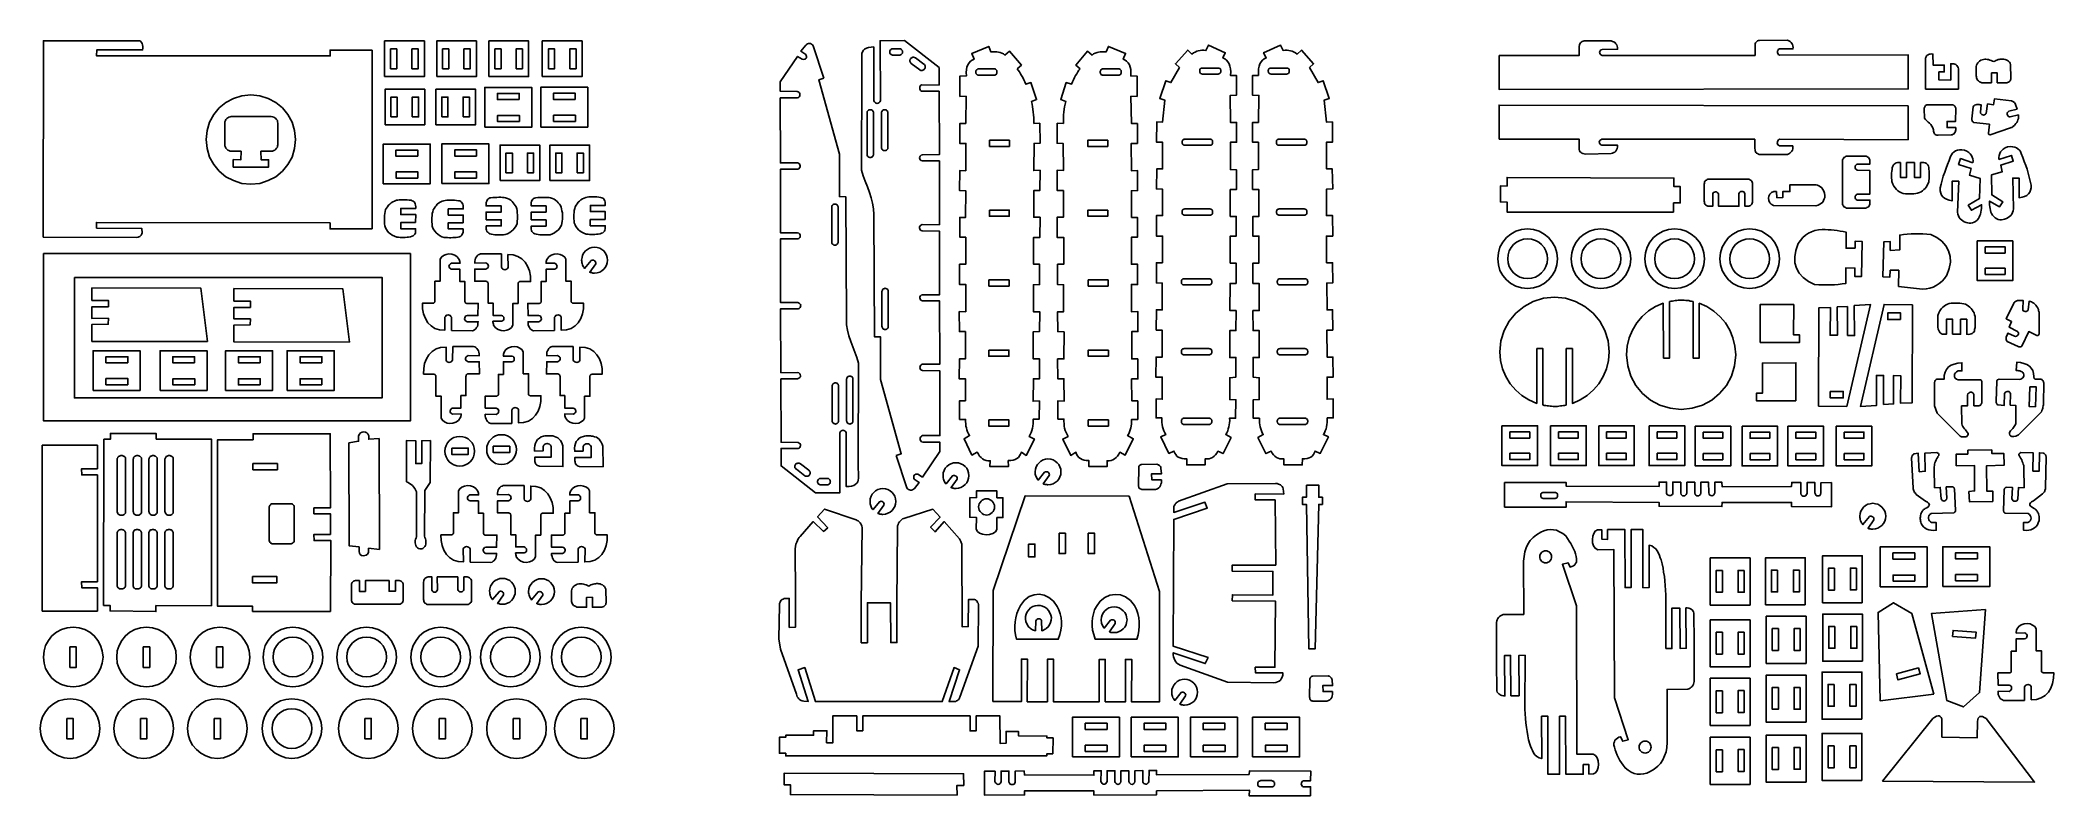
# Model space of a CAD drawing. Extents: x -511 to 503, y -183 to 197.
import ezdxf

# ---------------------------------------------------------------- set-up
doc = ezdxf.new("R2010")
doc.units = 0
doc.header["$MEASUREMENT"] = 0
doc.layers.add('CAMADA_1', color=7, linetype='CONTINUOUS')

msp = doc.modelspace()

# ---------------------------------------------------------------- linework, layer by layer
at = {"layer": 'CAMADA_1', "color": 250}
for points in [[(-343.4, 192), (-364.7, 192), (-364.6, 189.1), (-482.2, 189.1), (-482.1, 192.2), (-459.1, 192.1), (-459, 193), (-459, 193.9), (-459.1, 194.6), (-459.3, 195.3), (-459.6, 195.8), (-460, 196.3), (-460.5, 196.6), (-461.2, 196.7), (-509, 196.7), (-509.1, 97.9), (-461.9, 97.7), (-461.3, 97.8), (-460.9, 98), (-460.4, 98.2), (-460.1, 98.5), (-459.8, 98.8), (-459.6, 99.2), (-459.4, 99.6), (-459.3, 100.1), (-459.4, 102.2), (-482.2, 102.4), (-482.3, 105.3), (-364.7, 105), (-364.7, 102), (-343.5, 102.1), (-343.4, 192)], [(-337.2, 178.7), (-337.2, 196.6), (-317.2, 196.6), (-317.2, 178.7), (-337.2, 178.7)], [(-311, 178.7), (-311, 196.6), (-291, 196.6), (-291, 178.7), (-311, 178.7)], [(-284.7, 178.7), (-284.7, 196.6), (-264.7, 196.6), (-264.7, 178.7), (-284.7, 178.7)], [(-257.8, 178.7), (-257.8, 196.6), (-237.8, 196.6), (-237.8, 178.7), (-257.8, 178.7)], [(-116.1, 177.9), (-121.5, 194.2), (-121.8, 194.7), (-122.2, 195), (-122.7, 195.3), (-123.2, 195.4), (-123.8, 195.3), (-124.3, 195.2), (-124.8, 194.9), (-125.2, 194.5), (-127.6, 191.4), (-125.2, 189.8), (-124.9, 189.3), (-124.8, 188.8), (-124.8, 188.3), (-125, 187.9), (-125.3, 187.6), (-125.7, 187.4), (-126.3, 187.3), (-127, 187.4), (-129.3, 188.8), (-138, 176), (-138, 171.3), (-129.5, 171.2), (-128.9, 171), (-128.4, 170.6), (-128.2, 170.1), (-128.1, 169.6), (-128.2, 169), (-128.4, 168.5), (-128.8, 168.1), (-129.4, 167.9), (-138, 167.9), (-137.9, 135.2), (-129.2, 135.2), (-128.7, 135), (-128.3, 134.7), (-128.1, 134.2), (-128, 133.7), (-128, 133.2), (-128.3, 132.7), (-128.6, 132.3), (-129.2, 132), (-137.9, 132), (-137.9, 100.1), (-129.4, 100.1), (-128.7, 99.9), (-128.3, 99.6), (-128, 99.1), (-127.9, 98.6), (-128, 98.1), (-128.2, 97.6), (-128.6, 97.2), (-129.2, 97), (-137.9, 97), (-137.8, 64.9), (-129.1, 64.9), (-128.5, 64.7), (-128.1, 64.3), (-127.8, 63.9), (-127.7, 63.4), (-127.8, 62.9), (-128, 62.4), (-128.4, 62), (-129, 61.7), (-137.8, 61.8), (-137.7, 29.6), (-129.3, 29.7), (-128.6, 29.5), (-128.2, 29.1), (-127.9, 28.7), (-127.8, 28.1), (-127.8, 27.6), (-128.1, 27.2), (-128.6, 26.8), (-129.3, 26.6), (-137.7, 26.5), (-137.6, -5.4), (-128.9, -5.5), (-128.4, -5.8), (-128, -6.1), (-127.8, -6.6), (-127.8, -7.1), (-127.9, -7.6), (-128.2, -8), (-128.5, -8.4), (-128.9, -8.6), (-137.6, -8.5), (-137.6, -17.3), (-120.2, -30.9), (-108, -30.8), (-108, -0.6), (-107.7, 0), (-107.4, 0.4), (-106.9, 0.6), (-106.5, 0.7), (-106, 0.6), (-105.5, 0.4), (-105.1, 0), (-104.8, -0.5), (-104.8, -27.7), (-103.3, -27.6), (-102.1, -27.4), (-101, -27.1), (-100.2, -26.6), (-99.5, -26), (-99, -25.3), (-98.7, -24.5), (-98.6, -23.5), (-98.7, -16), (-98.6, 34.4), (-99.5, 37.2), (-100.5, 39.9), (-101.5, 42.7), (-102.5, 45.4), (-103.5, 48.2), (-104.2, 51), (-104.6, 53.8), (-104.7, 56.6), (-105, 118.2), (-108.2, 118.3), (-108.1, 139.7), (-118.6, 177.1), (-116.1, 177.9)], [(-79.6, -12), (-74.2, -28.3), (-73.9, -28.8), (-73.4, -29.2), (-72.9, -29.4), (-72.4, -29.5), (-71.9, -29.5), (-71.4, -29.3), (-70.9, -29), (-70.4, -28.7), (-68.1, -25.6), (-70.5, -23.9), (-70.7, -23.4), (-70.8, -22.9), (-70.8, -22.4), (-70.6, -22), (-70.3, -21.7), (-69.9, -21.5), (-69.4, -21.4), (-68.7, -21.5), (-66.4, -22.9), (-57.6, -10.1), (-57.6, -5.4), (-66.2, -5.3), (-66.8, -5.1), (-67.2, -4.7), (-67.5, -4.2), (-67.6, -3.7), (-67.5, -3.1), (-67.2, -2.7), (-66.8, -2.3), (-66.3, -2), (-57.6, -2), (-57.7, 30.6), (-66.4, 30.7), (-66.9, 30.9), (-67.3, 31.2), (-67.6, 31.7), (-67.7, 32.2), (-67.6, 32.7), (-67.4, 33.2), (-67, 33.6), (-66.5, 33.9), (-57.7, 33.9), (-57.8, 65.8), (-66.3, 65.8), (-66.9, 66), (-67.4, 66.3), (-67.6, 66.8), (-67.8, 67.3), (-67.7, 67.8), (-67.4, 68.3), (-67, 68.6), (-66.4, 68.9), (-57.8, 68.9), (-57.9, 100.9), (-66.6, 101), (-67.1, 101.2), (-67.5, 101.5), (-67.8, 102), (-67.9, 102.5), (-67.9, 103), (-67.6, 103.5), (-67.2, 103.9), (-66.6, 104.2), (-57.9, 104.1), (-57.9, 136.2), (-66.4, 136.2), (-67, 136.4), (-67.5, 136.8), (-67.8, 137.2), (-67.9, 137.7), (-67.8, 138.3), (-67.6, 138.7), (-67.1, 139.1), (-66.4, 139.3), (-57.9, 139.4), (-58, 171.3), (-66.8, 171.4), (-67.3, 171.6), (-67.6, 172), (-67.8, 172.5), (-67.8, 173), (-67.7, 173.5), (-67.5, 173.9), (-67.2, 174.3), (-66.7, 174.5), (-58, 174.4), (-58, 183.2), (-75.5, 196.8), (-87.7, 196.7), (-87.6, 166.5), (-87.9, 165.9), (-88.3, 165.5), (-88.7, 165.3), (-89.2, 165.2), (-89.7, 165.3), (-90.1, 165.5), (-90.5, 165.9), (-90.8, 166.4), (-90.9, 193.6), (-92.3, 193.5), (-93.6, 193.3), (-94.6, 192.9), (-95.5, 192.5), (-96.1, 191.9), (-96.6, 191.2), (-96.9, 190.3), (-97, 189.4), (-97, 181.9), (-97.1, 131.5), (-96.2, 128.7), (-95.2, 126), (-94.1, 123.2), (-93.1, 120.4), (-92.2, 117.7), (-91.5, 114.9), (-91, 112.1), (-90.9, 109.3), (-90.6, 47.7), (-87.5, 47.6), (-87.5, 26.2), (-77.1, -11.2), (-79.6, -12)], [(-81.3, 189.5), (-78, 189.5), (-77.7, 189.5), (-77.4, 189.6), (-77.1, 189.8), (-76.9, 190), (-76.7, 190.2), (-76.5, 190.5), (-76.5, 190.8), (-76.4, 191.1), (-76.4, 191.1), (-76.5, 191.4), (-76.5, 191.7), (-76.7, 192), (-76.9, 192.2), (-77.1, 192.4), (-77.4, 192.6), (-77.7, 192.7), (-78, 192.7), (-81.3, 192.7), (-81.6, 192.7), (-81.9, 192.6), (-82.2, 192.4), (-82.4, 192.2), (-82.6, 192), (-82.8, 191.7), (-82.9, 191.4), (-82.9, 191.1), (-82.9, 191.1), (-82.9, 190.8), (-82.8, 190.5), (-82.6, 190.2), (-82.4, 190), (-82.2, 189.8), (-81.9, 189.6), (-81.6, 189.5), (-81.3, 189.5)], [(-18.7, 182.6), (-16.6, 184.5), (-22.5, 191.4), (-24.9, 189.5), (-25.6, 190.1), (-26.4, 190.5), (-27.2, 190.8), (-28.1, 191), (-29, 191.2), (-29.9, 191.2), (-30.9, 191.2), (-31.9, 191.1), (-33, 193.9), (-41.6, 190.3), (-40.3, 187.5), (-41.3, 187), (-42.2, 186.4), (-42.9, 185.6), (-43.5, 184.6), (-44, 183.5), (-44.3, 182.2), (-44.4, 180.7), (-44.3, 179), (-47.5, 178.9), (-47.5, 168.7), (-44.4, 168.8), (-44.6, 155.1), (-47.6, 155), (-47.6, 145), (-44.5, 145), (-44.6, 131.3), (-47.6, 131.4), (-47.7, 121.3), (-44.6, 121.2), (-44.7, 107.8), (-47.6, 107.8), (-47.6, 97.9), (-44.6, 97.8), (-44.6, 84.2), (-47.7, 84.2), (-47.7, 74), (-44.6, 74.1), (-44.6, 60.3), (-47.9, 60.4), (-47.8, 50.3), (-44.8, 50.3), (-44.8, 36.6), (-47.8, 36.6), (-47.9, 26.5), (-44.7, 26.5), (-44.8, 15.5), (-47.8, 15.4), (-47.7, 6.1), (-44.7, 6.1), (-44.7, 5), (-44.6, 3.9), (-44.5, 2.8), (-44.3, 1.8), (-44, 0.8), (-43.7, -0.2), (-43.2, -1.1), (-42.7, -2), (-45.4, -3.6), (-41.5, -11.8), (-38.8, -10.4), (-38.2, -11.4), (-37.6, -12.3), (-36.9, -13.1), (-36.1, -13.7), (-35.3, -14.2), (-34.4, -14.5), (-33.4, -14.7), (-32.3, -14.7), (-32.4, -17.6), (-23.1, -17.6), (-23.2, -14.6), (-21.9, -14.6), (-20.8, -14.4), (-19.8, -14.1), (-18.9, -13.6), (-18.1, -13), (-17.5, -12.2), (-17, -11.4), (-16.6, -10.4), (-14.1, -12), (-10, -3.8), (-12.7, -2.4), (-12.2, -1.5), (-11.7, -0.5), (-11.3, 0.6), (-11, 1.7), (-10.8, 2.8), (-10.6, 4), (-10.6, 5.1), (-10.6, 6.3), (-7.6, 6.3), (-7.5, 15.4), (-10.7, 15.3), (-10.5, 26.6), (-7.4, 26.6), (-7.4, 36.6), (-10.6, 36.6), (-10.7, 50.2), (-7.5, 50.3), (-7.3, 60.3), (-10.5, 60.3), (-10.5, 73.9), (-7.4, 74), (-7.4, 84.2), (-10.5, 84.3), (-10.5, 97.6), (-7.3, 97.6), (-7.2, 107.9), (-10.4, 107.9), (-10.4, 121.3), (-7.3, 121.3), (-7.2, 131.5), (-10.4, 131.4), (-10.2, 145), (-7.2, 145.1), (-7.3, 155.2), (-10.3, 155.1), (-10.3, 156.6), (-10.4, 158), (-10.5, 159.5), (-10.6, 160.8), (-10.8, 162.2), (-11, 163.5), (-11.2, 164.8), (-11.5, 166.1), (-8.9, 167.1), (-11.8, 175.7), (-14.4, 174.8), (-14.9, 176), (-15.4, 177.1), (-15.9, 178.2), (-16.5, 179.2), (-17, 180.1), (-17.6, 181), (-18.2, 181.9), (-18.7, 182.6)], [(13, 182.6), (10.8, 184.5), (16.7, 191.4), (19.1, 189.5), (19.8, 190.1), (20.6, 190.5), (21.5, 190.8), (22.3, 191), (23.2, 191.2), (24.2, 191.2), (25.1, 191.2), (26.1, 191.1), (27.2, 193.9), (35.9, 190.3), (34.6, 187.5), (35.6, 187), (36.4, 186.4), (37.2, 185.6), (37.8, 184.6), (38.2, 183.5), (38.5, 182.2), (38.6, 180.7), (38.5, 179), (41.7, 178.9), (41.7, 168.7), (38.6, 168.8), (38.8, 155.1), (41.8, 155), (41.8, 145), (38.7, 145), (38.8, 131.3), (41.9, 131.4), (41.9, 121.3), (38.8, 121.2), (38.9, 107.8), (41.8, 107.8), (41.9, 97.9), (38.8, 97.8), (38.8, 84.2), (41.9, 84.2), (41.9, 74), (38.8, 74.1), (38.8, 60.3), (42.1, 60.4), (42.1, 50.3), (39, 50.3), (39, 36.6), (42, 36.6), (42.1, 26.5), (38.9, 26.5), (39, 15.5), (42, 15.4), (42, 6.1), (38.9, 6.1), (38.9, 5), (38.9, 3.9), (38.7, 2.8), (38.5, 1.8), (38.2, 0.8), (37.9, -0.2), (37.5, -1.1), (36.9, -2), (39.7, -3.6), (35.7, -11.8), (33, -10.4), (32.4, -11.4), (31.8, -12.3), (31.1, -13.1), (30.3, -13.7), (29.5, -14.2), (28.6, -14.5), (27.6, -14.7), (26.6, -14.7), (26.6, -17.6), (17.4, -17.6), (17.4, -14.6), (16.1, -14.6), (15, -14.4), (14, -14.1), (13.1, -13.6), (12.4, -13), (11.7, -12.2), (11.2, -11.4), (10.9, -10.4), (8.3, -12), (4.2, -3.8), (6.9, -2.4), (6.4, -1.5), (5.9, -0.5), (5.5, 0.6), (5.2, 1.7), (5, 2.8), (4.9, 4), (4.8, 5.1), (4.8, 6.3), (1.8, 6.3), (1.7, 15.4), (4.9, 15.3), (4.8, 26.6), (1.7, 26.6), (1.6, 36.6), (4.8, 36.6), (4.9, 50.2), (1.7, 50.3), (1.6, 60.3), (4.7, 60.3), (4.7, 73.9), (1.6, 74), (1.6, 84.2), (4.8, 84.3), (4.8, 97.6), (1.5, 97.6), (1.4, 107.9), (4.6, 107.9), (4.6, 121.3), (1.5, 121.3), (1.4, 131.5), (4.6, 131.4), (4.4, 145), (1.4, 145.1), (1.5, 155.2), (4.6, 155.1), (4.6, 156.6), (4.6, 158), (4.7, 159.5), (4.8, 160.8), (5, 162.2), (5.2, 163.5), (5.5, 164.8), (5.8, 166.1), (3.2, 167.1), (6, 175.7), (8.6, 174.8), (9.1, 176), (9.6, 177.1), (10.2, 178.2), (10.7, 179.2), (11.3, 180.1), (11.8, 181), (12.4, 181.9), (13, 182.6)], [(63.1, 183.2), (61, 185.1), (67.2, 192), (69.3, 190), (70.1, 190.6), (70.9, 191), (71.7, 191.4), (72.5, 191.6), (73.4, 191.8), (74.3, 191.9), (75.3, 191.9), (76.3, 191.8), (77.7, 194.5), (86.1, 190.7), (84.9, 188.1), (85.9, 187.6), (86.7, 186.9), (87.4, 186.1), (88, 185.1), (88.4, 183.9), (88.7, 182.6), (88.8, 181), (88.7, 179.3), (91.7, 179.3), (91.7, 169.3), (88.6, 169.2), (88.7, 155.6), (91.8, 155.6), (91.8, 145.6), (88.7, 145.6), (88.7, 131.9), (91.7, 131.8), (91.8, 121.9), (88.6, 121.8), (88.6, 108.3), (91.6, 108.3), (91.6, 98.4), (88.6, 98.4), (88.6, 84.8), (91.5, 84.8), (91.5, 74.6), (88.5, 74.6), (88.4, 60.9), (91.5, 60.9), (91.4, 50.8), (88.3, 50.8), (88.3, 37.2), (91.4, 37.3), (91.4, 27.4), (88.3, 27.1), (88.3, 16.1), (91.4, 16), (91.3, 6.7), (88.2, 6.7), (88.3, 5.5), (88.2, 4.4), (88.1, 3.4), (87.9, 2.3), (87.6, 1.3), (87.3, 0.3), (86.8, -0.6), (86.3, -1.5), (89, -3), (85, -11.1), (82.4, -9.9), (81.8, -10.8), (81.2, -11.7), (80.5, -12.4), (79.7, -13), (78.8, -13.4), (77.9, -13.7), (77, -13.8), (75.9, -13.8), (75.9, -16.8), (66.7, -16.8), (66.7, -13.7), (65.4, -13.7), (64.3, -13.6), (63.3, -13.3), (62.4, -12.9), (61.7, -12.3), (61.1, -11.6), (60.6, -10.8), (60.2, -9.8), (57.7, -11), (53.6, -2.7), (56.1, -1.5), (55.6, -0.6), (55.1, 0.4), (54.8, 1.4), (54.5, 2.4), (54.3, 3.5), (54.2, 4.6), (54.1, 5.7), (54.2, 6.9), (51.2, 6.9), (51.2, 16.4), (54.3, 16.3), (54.3, 27.4), (51.1, 27.4), (51.2, 37.5), (54.3, 37.5), (54.3, 51), (51.3, 51.1), (51.4, 61.3), (54.3, 61.2), (54.3, 74.7), (51.4, 74.8), (51.4, 85), (54.4, 85), (54.5, 98.4), (51.4, 98.4), (51.4, 108.7), (54.5, 108.7), (54.5, 122), (51.4, 122.1), (51.6, 132.2), (54.5, 132.2), (54.5, 145.6), (51.4, 145.7), (51.6, 155.9), (54.5, 155.8), (55.7, 166.8), (53.1, 167.6), (56.2, 176.6), (58.7, 175.7), (63.1, 183.2)], [(128.4, 183.2), (130.5, 185.1), (124.4, 192), (122.2, 190), (121.4, 190.6), (120.7, 191), (119.8, 191.4), (119, 191.6), (118.1, 191.8), (117.2, 191.9), (116.2, 191.9), (115.3, 191.8), (113.8, 194.5), (105.4, 190.7), (106.7, 188.1), (105.7, 187.6), (104.8, 186.9), (104.1, 186.1), (103.5, 185.1), (103.1, 183.9), (102.8, 182.6), (102.8, 181), (102.8, 179.3), (99.8, 179.3), (99.8, 169.3), (103, 169.2), (102.8, 155.6), (99.8, 155.6), (99.8, 145.6), (102.8, 145.6), (102.8, 131.9), (99.8, 131.8), (99.8, 121.9), (103, 121.8), (103, 108.3), (100, 108.3), (99.9, 98.4), (103, 98.4), (103, 84.8), (100, 84.8), (100, 74.6), (103.1, 74.6), (103.2, 60.9), (100, 60.9), (100.1, 50.8), (103.2, 50.8), (103.2, 37.2), (100.1, 37.3), (100.1, 27.4), (103.2, 27.1), (103.2, 16.1), (100.2, 16), (100.2, 6.7), (103.3, 6.7), (103.3, 5.5), (103.3, 4.4), (103.4, 3.4), (103.6, 2.3), (103.9, 1.3), (104.3, 0.3), (104.7, -0.6), (105.2, -1.5), (102.5, -3), (106.5, -11.1), (109.2, -9.9), (109.7, -10.8), (110.4, -11.7), (111.1, -12.4), (111.8, -13), (112.7, -13.4), (113.6, -13.7), (114.6, -13.8), (115.6, -13.8), (115.6, -16.8), (124.8, -16.8), (124.9, -13.7), (126.1, -13.7), (127.3, -13.6), (128.3, -13.3), (129.1, -12.9), (129.8, -12.3), (130.5, -11.6), (130.9, -10.8), (131.3, -9.8), (133.9, -11), (138, -2.7), (135.5, -1.5), (136, -0.6), (136.4, 0.4), (136.8, 1.4), (137, 2.4), (137.2, 3.5), (137.3, 4.6), (137.4, 5.7), (137.4, 6.9), (140.4, 6.9), (140.4, 16.4), (137.3, 16.3), (137.3, 27.4), (140.4, 27.4), (140.3, 37.5), (137.3, 37.5), (137.2, 51), (140.2, 51.1), (140.1, 61.3), (137.3, 61.2), (137.2, 74.7), (140.2, 74.8), (140.1, 85), (137.1, 85), (137, 98.4), (140.2, 98.4), (140.1, 108.7), (137, 108.7), (137, 122), (140.2, 122.1), (139.9, 132.2), (137.1, 132.2), (137, 145.6), (140.1, 145.7), (140, 155.9), (137, 155.8), (135.8, 166.8), (138.4, 167.6), (135.4, 176.6), (132.8, 175.7), (128.4, 183.2)], [(223.9, 189.3), (223.9, 172.2), (430, 172.5), (430, 189.6), (365.3, 189.4), (364.7, 189.7), (364.4, 190.1), (364.1, 190.6), (364.1, 191.1), (364.2, 191.6), (364.4, 192), (364.7, 192.4), (365.2, 192.6), (371.9, 192.6), (372, 193.4), (371.9, 194.2), (371.7, 194.8), (371.4, 195.4), (371, 195.9), (370.5, 196.3), (369.9, 196.7), (369.1, 197), (355, 196.9), (354.5, 196.8), (354.1, 196.6), (353.7, 196.3), (353.4, 196), (353.1, 195.6), (352.9, 195.1), (352.8, 194.6), (352.8, 194.1), (352.8, 189.3), (275.8, 189.3), (275.2, 189.6), (274.8, 189.9), (274.6, 190.4), (274.5, 190.8), (274.6, 191.3), (274.8, 191.7), (275.2, 192.1), (275.8, 192.3), (283.6, 192.4), (283.6, 193.3), (283.4, 194), (283.2, 194.7), (282.8, 195.2), (282.4, 195.7), (281.8, 196.1), (281.1, 196.4), (280.4, 196.6), (267.4, 196.7), (266.8, 196.7), (266.2, 196.5), (265.7, 196.3), (265.2, 196), (264.9, 195.6), (264.6, 195.2), (264.4, 194.6), (264.3, 193.9), (264.3, 189.3), (223.9, 189.3)], [(-334.2, 182.6), (-334.2, 192.6), (-331.1, 192.6), (-331.1, 182.6), (-334.2, 182.6)], [(-323.5, 182.6), (-323.5, 192.6), (-320.3, 192.6), (-320.3, 182.6), (-323.5, 182.6)], [(-308, 182.6), (-308, 192.6), (-304.9, 192.6), (-304.9, 182.6), (-308, 182.6)], [(-297.3, 182.6), (-297.3, 192.6), (-294.1, 192.6), (-294.1, 182.6), (-297.3, 182.6)], [(-281.7, 182.6), (-281.7, 192.6), (-278.6, 192.6), (-278.6, 182.6), (-281.7, 182.6)], [(-271, 182.6), (-271, 192.6), (-267.8, 192.6), (-267.8, 182.6), (-271, 182.6)], [(-254.7, 182.6), (-254.7, 192.6), (-251.6, 192.6), (-251.6, 182.6), (-254.7, 182.6)], [(-244, 182.6), (-244, 192.6), (-240.8, 192.6), (-240.8, 182.6), (-244, 182.6)], [(-72, 185.2), (-67.8, 182.1), (-67.5, 181.9), (-67.2, 181.8), (-66.8, 181.8), (-66.5, 181.8), (-66.2, 181.9), (-65.9, 182), (-65.6, 182.2), (-65.3, 182.5), (-65.3, 182.5), (-65.2, 182.8), (-65, 183.1), (-65, 183.4), (-65, 183.8), (-65.1, 184.1), (-65.2, 184.4), (-65.4, 184.7), (-65.7, 184.9), (-69.9, 188.1), (-70.2, 188.2), (-70.5, 188.4), (-70.9, 188.4), (-71.2, 188.4), (-71.5, 188.3), (-71.8, 188.2), (-72.1, 188), (-72.4, 187.7), (-72.4, 187.7), (-72.5, 187.4), (-72.7, 187.1), (-72.7, 186.7), (-72.7, 186.4), (-72.6, 186.1), (-72.5, 185.8), (-72.3, 185.5), (-72, 185.2)], [(-30.2, 182.5), (-38.2, 182.5), (-38.5, 182.5), (-38.7, 182.4), (-38.9, 182.3), (-39.1, 182.1), (-39.3, 181.9), (-39.4, 181.7), (-39.5, 181.5), (-39.5, 181.2), (-39.5, 180.7), (-39.5, 180.4), (-39.4, 180.2), (-39.3, 180), (-39.1, 179.8), (-38.9, 179.6), (-38.7, 179.5), (-38.5, 179.4), (-38.2, 179.4), (-30.2, 179.4), (-30, 179.4), (-29.7, 179.5), (-29.5, 179.6), (-29.3, 179.8), (-29.1, 180), (-29, 180.2), (-28.9, 180.4), (-28.9, 180.7), (-28.9, 181.2), (-28.9, 181.5), (-29, 181.7), (-29.1, 181.9), (-29.3, 182.1), (-29.5, 182.3), (-29.7, 182.4), (-30, 182.5), (-30.2, 182.5)], [(24.4, 182.5), (32.4, 182.5), (32.7, 182.5), (32.9, 182.4), (33.2, 182.3), (33.4, 182.1), (33.5, 181.9), (33.6, 181.7), (33.7, 181.5), (33.7, 181.2), (33.7, 180.7), (33.7, 180.4), (33.6, 180.2), (33.5, 180), (33.4, 179.8), (33.2, 179.6), (32.9, 179.5), (32.7, 179.4), (32.4, 179.4), (24.4, 179.4), (24.2, 179.4), (23.9, 179.5), (23.7, 179.6), (23.5, 179.8), (23.4, 180), (23.2, 180.2), (23.2, 180.4), (23.1, 180.7), (23.1, 181.2), (23.2, 181.5), (23.2, 181.7), (23.4, 181.9), (23.5, 182.1), (23.7, 182.3), (23.9, 182.4), (24.2, 182.5), (24.4, 182.5)], [(74.5, 183), (82.5, 183), (82.8, 183), (83, 182.9), (83.2, 182.8), (83.4, 182.7), (83.6, 182.5), (83.7, 182.3), (83.8, 182), (83.8, 181.8), (83.8, 181.2), (83.8, 181), (83.7, 180.7), (83.6, 180.5), (83.4, 180.3), (83.2, 180.2), (83, 180.1), (82.8, 180), (82.5, 179.9), (74.5, 179.9), (74.2, 180), (74, 180.1), (73.8, 180.2), (73.6, 180.3), (73.4, 180.5), (73.3, 180.7), (73.2, 181), (73.2, 181.2), (73.2, 181.8), (73.2, 182), (73.3, 182.3), (73.4, 182.5), (73.6, 182.7), (73.8, 182.8), (74, 182.9), (74.2, 183), (74.5, 183)], [(117, 183), (109, 183), (108.8, 183), (108.5, 182.9), (108.3, 182.8), (108.1, 182.7), (108, 182.5), (107.8, 182.3), (107.8, 182), (107.7, 181.8), (107.7, 181.2), (107.8, 181), (107.8, 180.7), (108, 180.5), (108.1, 180.3), (108.3, 180.2), (108.5, 180.1), (108.8, 180), (109, 179.9), (117, 179.9), (117.3, 180), (117.5, 180.1), (117.8, 180.2), (117.9, 180.3), (118.1, 180.5), (118.2, 180.7), (118.3, 181), (118.3, 181.2), (118.3, 181.8), (118.3, 182), (118.2, 182.3), (118.1, 182.5), (117.9, 182.7), (117.8, 182.8), (117.5, 182.9), (117.3, 183), (117, 183)], [(455.2, 182.6), (455.1, 183.3), (454.8, 183.8), (454.5, 184.3), (454, 184.7), (453.5, 184.9), (452.9, 185.1), (452.2, 185.1), (451.4, 185.1), (451.4, 176.9), (445.4, 177), (445.4, 181), (448.1, 181), (448.1, 184.5), (442.5, 184.5), (442.4, 190), (441.7, 190.1), (441, 190), (440.5, 189.9), (440, 189.7), (439.5, 189.4), (439.2, 189.1), (438.9, 188.6), (438.7, 188), (438.7, 172.4), (455.2, 172.4), (455.2, 182.6)], [(467.9, 187.3), (468.5, 187.4), (469.1, 187.4), (469.7, 187.3), (470.4, 187.2), (471, 187), (471.7, 186.8), (472.4, 186.5), (473.1, 186.2), (473.6, 186.5), (474.1, 186.7), (474.6, 187), (475.2, 187.2), (475.7, 187.3), (476.3, 187.4), (476.9, 187.5), (477.5, 187.5), (478.1, 187.4), (478.7, 187.3), (479.3, 187.1), (479.9, 186.8), (480.4, 186.4), (480.9, 185.9), (481.3, 185.4), (481.5, 184.7), (481.6, 177.8), (481.6, 177.3), (481.5, 177), (481.3, 176.6), (481.1, 176.3), (480.8, 176.1), (480.4, 175.9), (480, 175.7), (479.6, 175.6), (474.8, 175.6), (474.7, 180.6), (471.9, 180.5), (471.8, 175.6), (467, 175.6), (466.3, 175.8), (465.8, 176.1), (465.3, 176.5), (464.9, 176.9), (464.7, 177.4), (464.4, 177.9), (464.3, 178.5), (464.2, 179.1), (464.2, 183.8), (464.4, 184.5), (464.7, 185.1), (465, 185.6), (465.5, 186.1), (465.9, 186.5), (466.5, 186.9), (467.2, 187.1), (467.9, 187.3)], [(-286.8, 153.2), (-286.8, 173.2), (-263.1, 173.2), (-263.1, 153.2), (-286.8, 153.2)], [(-258.6, 153.3), (-258.6, 173.3), (-234.9, 173.3), (-234.9, 153.3), (-258.6, 153.3)], [(-404.6, 169.5), (-400, 169), (-395.8, 167.7), (-392, 165.6), (-388.7, 162.9), (-385.9, 159.6), (-383.8, 155.7), (-382.5, 151.5), (-382.1, 147), (-382.5, 142.5), (-383.8, 138.2), (-385.9, 134.4), (-388.7, 131.1), (-392, 128.3), (-395.8, 126.3), (-400, 124.9), (-404.6, 124.5), (-409.1, 124.9), (-413.3, 126.3), (-417.1, 128.3), (-420.5, 131.1), (-423.2, 134.4), (-425.3, 138.2), (-426.6, 142.5), (-427.1, 147), (-426.6, 151.5), (-425.3, 155.7), (-423.2, 159.6), (-420.5, 162.9), (-417.1, 165.6), (-413.3, 167.7), (-409.1, 169), (-404.6, 169.5)], [(-337, 154.4), (-337, 172.3), (-317, 172.3), (-317, 154.4), (-337, 154.4)], [(-334, 158.4), (-334, 168.4), (-330.9, 168.4), (-330.9, 158.4), (-334, 158.4)], [(-323.3, 158.4), (-323.3, 168.4), (-320.1, 168.4), (-320.1, 158.4), (-323.3, 158.4)], [(-311.4, 154.4), (-311.4, 172.3), (-291.4, 172.3), (-291.4, 154.4), (-311.4, 154.4)], [(-308.4, 158.4), (-308.4, 168.4), (-305.3, 168.4), (-305.3, 158.4), (-308.4, 158.4)], [(-297.7, 158.4), (-297.7, 168.4), (-294.5, 168.4), (-294.5, 158.4), (-297.7, 158.4)], [(-269.4, 167.1), (-280.4, 167.1), (-280.4, 170.2), (-269.4, 170.2), (-269.4, 167.1)], [(-241.2, 167.2), (-252.2, 167.2), (-252.2, 170.3), (-241.2, 170.3), (-241.2, 167.2)], [(223.9, 147.2), (223.9, 164.3), (429.9, 163.9), (429.9, 146.9), (365.2, 147.1), (364.7, 146.8), (364.3, 146.4), (364.1, 145.9), (364, 145.4), (364.1, 144.9), (364.3, 144.4), (364.7, 144.1), (365.2, 143.9), (371.8, 143.8), (371.9, 143), (371.9, 142.3), (371.7, 141.6), (371.4, 141.1), (370.9, 140.6), (370.4, 140.1), (369.8, 139.8), (369.1, 139.5), (354.9, 139.5), (354.5, 139.7), (354, 139.9), (353.6, 140.1), (353.3, 140.5), (353.1, 140.9), (352.9, 141.3), (352.8, 141.8), (352.7, 142.4), (352.7, 147.1), (275.7, 147.2), (275.2, 146.9), (274.7, 146.5), (274.5, 146.1), (274.4, 145.6), (274.5, 145.1), (274.8, 144.7), (275.2, 144.4), (275.7, 144.2), (283.6, 144.1), (283.5, 143.2), (283.4, 142.4), (283.1, 141.8), (282.7, 141.2), (282.3, 140.7), (281.7, 140.4), (281.1, 140.1), (280.3, 139.9), (267.4, 139.7), (266.7, 139.8), (266.1, 139.9), (265.6, 140.1), (265.2, 140.4), (264.8, 140.8), (264.5, 141.3), (264.3, 141.9), (264.2, 142.6), (264.2, 147.2), (223.9, 147.2)], [(438, 162.4), (438, 162.8), (438.1, 163.2), (438.3, 163.5), (438.5, 163.8), (438.7, 164.1), (439, 164.3), (439.4, 164.4), (439.8, 164.4), (451.9, 164.5), (452.2, 164.5), (452.6, 164.4), (452.9, 164.2), (453.1, 164.1), (453.4, 163.8), (453.6, 163.5), (453.8, 163.1), (453.9, 162.7), (453.8, 156.1), (449.5, 156.1), (449.5, 153), (453.9, 153), (453.9, 151.9), (453.8, 151.4), (453.7, 151), (453.5, 150.6), (453.3, 150.3), (453, 149.9), (452.6, 149.7), (452.1, 149.4), (451.5, 149.3), (445, 149.2), (444.4, 149.2), (443.9, 149.3), (443.5, 149.5), (443.2, 149.8), (443, 150.2), (442.8, 150.7), (442.7, 151.2), (442.7, 151.9), (442.4, 152.9), (441.9, 153.8), (441.3, 154.6), (440.6, 155.2), (440, 155.8), (439.3, 156.4), (438.6, 157), (438.1, 157.7), (438, 162.4)], [(462.6, 163.4), (463, 163.9), (463.4, 164.3), (464, 164.5), (464.5, 164.6), (465.1, 164.6), (465.7, 164.6), (466.2, 164.5), (466.7, 164.4), (466.3, 160.8), (466.4, 160.3), (466.7, 159.9), (467, 159.6), (467.5, 159.4), (467.9, 159.3), (468.4, 159.4), (468.8, 159.7), (469.2, 160.1), (469.9, 164.9), (472.9, 164.5), (473.4, 167.5), (482, 166.4), (482.3, 166.3), (482.6, 166.2), (482.9, 166), (483.1, 165.8), (483.4, 165.6), (483.6, 165.3), (483.8, 165.1), (484, 164.7), (484.8, 162.3), (480.6, 161.2), (480.2, 161), (479.9, 160.6), (479.8, 160.2), (479.8, 159.7), (480, 159.2), (480.3, 158.8), (480.7, 158.5), (481.2, 158.4), (485.4, 159.4), (485.5, 158.8), (485.5, 158.1), (485.4, 157.5), (485.2, 156.9), (485, 156.2), (484.6, 155.6), (484.2, 155), (483.7, 154.4), (483.5, 154.1), (483.2, 153.9), (482.9, 153.7), (482.7, 153.5), (482.4, 153.3), (482.1, 153.1), (481.8, 153), (481.5, 152.8), (471.2, 149.4), (471, 149.4), (470.8, 149.5), (470.6, 149.5), (470.5, 149.6), (470.4, 149.7), (470.4, 149.9), (470.3, 150), (470.3, 150.2), (470.8, 154.7), (462.8, 155.6), (462.6, 155.8), (462.4, 156), (462.3, 156.1), (462.1, 156.4), (462.1, 156.6), (462, 156.9), (462, 157.1), (462, 157.4), (462.6, 163.4)], [(-414.4, 158.6), (-394.3, 158.6), (-393.6, 158.5), (-393, 158.3), (-392.5, 158), (-392, 157.6), (-391.6, 157.1), (-391.2, 156.6), (-391.1, 155.9), (-391, 155.3), (-391, 144.4), (-391.1, 143.8), (-391.2, 143.2), (-391.6, 142.6), (-392, 142.1), (-392.5, 141.7), (-393, 141.4), (-393.6, 141.2), (-394.3, 141.1), (-399.5, 141.1), (-399.4, 136.8), (-395.6, 136.8), (-395.6, 133.1), (-413.4, 133.1), (-413.4, 136.9), (-409.6, 136.8), (-409.5, 141.1), (-414.4, 141.1), (-415, 141.2), (-415.6, 141.4), (-416.2, 141.7), (-416.7, 142.1), (-417.1, 142.6), (-417.4, 143.2), (-417.6, 143.8), (-417.7, 144.4), (-417.7, 155.3), (-417.6, 155.9), (-417.4, 156.6), (-417.1, 157.1), (-416.7, 157.6), (-416.2, 158), (-415.6, 158.3), (-415, 158.5), (-414.4, 158.6)], [(-269.3, 156), (-280.3, 156), (-280.3, 159.1), (-269.3, 159.1), (-269.3, 156)], [(-241.1, 156.1), (-252.1, 156.1), (-252.1, 159.2), (-241.1, 159.2), (-241.1, 156.1)], [(-92.7, 137.9), (-92.7, 137.9), (-92.4, 138), (-92.1, 138.1), (-91.8, 138.2), (-91.5, 138.4), (-91.4, 138.7), (-91.2, 138.9), (-91.1, 139.2), (-91.1, 139.5), (-91.1, 160.4), (-91.1, 160.8), (-91.2, 161.1), (-91.4, 161.3), (-91.5, 161.6), (-91.8, 161.8), (-92.1, 161.9), (-92.4, 162), (-92.7, 162), (-92.7, 162), (-93, 162), (-93.3, 161.9), (-93.6, 161.8), (-93.8, 161.6), (-94, 161.3), (-94.2, 161.1), (-94.2, 160.8), (-94.3, 160.4), (-94.3, 139.5), (-94.2, 139.2), (-94.2, 138.9), (-94, 138.7), (-93.8, 138.4), (-93.6, 138.2), (-93.3, 138.1), (-93, 138), (-92.7, 137.9)], [(-85.4, 141.3), (-85.4, 141.3), (-85.1, 141.4), (-84.8, 141.5), (-84.5, 141.6), (-84.3, 141.8), (-84.1, 142), (-83.9, 142.3), (-83.8, 142.6), (-83.8, 142.9), (-83.8, 160.4), (-83.8, 160.8), (-83.9, 161.1), (-84.1, 161.3), (-84.3, 161.6), (-84.5, 161.8), (-84.8, 161.9), (-85.1, 162), (-85.4, 162), (-85.4, 162), (-85.7, 162), (-86, 161.9), (-86.3, 161.8), (-86.5, 161.6), (-86.7, 161.3), (-86.9, 161.1), (-87, 160.8), (-87, 160.4), (-87, 142.9), (-87, 142.6), (-86.9, 142.3), (-86.7, 142), (-86.5, 141.8), (-86.3, 141.6), (-86, 141.5), (-85.7, 141.4), (-85.4, 141.3)], [(-337.9, 124.7), (-337.9, 144.7), (-314.2, 144.7), (-314.2, 124.7), (-337.9, 124.7)], [(-308.4, 124.8), (-308.4, 144.8), (-284.7, 144.8), (-284.7, 124.8), (-308.4, 124.8)], [(-279.1, 126.3), (-279.1, 144.2), (-259.1, 144.2), (-259.1, 126.3), (-279.1, 126.3)], [(-254, 126.3), (-254, 144.2), (-234, 144.2), (-234, 126.3), (-254, 126.3)], [(-32.6, 146.6), (-22.6, 146.6), (-22.6, 143.5), (-32.6, 143.5), (-32.6, 146.6)], [(26.9, 146.6), (16.8, 146.6), (16.8, 143.5), (26.9, 143.5), (26.9, 146.6)], [(65.7, 147.2), (78.4, 147.2), (78.7, 147.1), (78.9, 147.1), (79.2, 146.9), (79.3, 146.8), (79.5, 146.6), (79.6, 146.4), (79.7, 146.1), (79.7, 145.9), (79.7, 145.4), (79.7, 145.1), (79.6, 144.9), (79.5, 144.6), (79.3, 144.4), (79.2, 144.3), (78.9, 144.2), (78.7, 144.1), (78.4, 144.1), (65.7, 144.1), (65.4, 144.1), (65.2, 144.2), (65, 144.3), (64.8, 144.4), (64.6, 144.6), (64.5, 144.9), (64.4, 145.1), (64.4, 145.4), (64.4, 145.9), (64.4, 146.1), (64.5, 146.4), (64.6, 146.6), (64.8, 146.8), (65, 146.9), (65.2, 147.1), (65.4, 147.1), (65.7, 147.2)], [(125.8, 147.2), (113.1, 147.2), (112.8, 147.1), (112.6, 147.1), (112.4, 146.9), (112.2, 146.8), (112, 146.6), (111.9, 146.4), (111.8, 146.1), (111.8, 145.9), (111.8, 145.4), (111.8, 145.1), (111.9, 144.9), (112, 144.6), (112.2, 144.4), (112.4, 144.3), (112.6, 144.2), (112.8, 144.1), (113.1, 144.1), (125.8, 144.1), (126.1, 144.1), (126.3, 144.2), (126.6, 144.3), (126.8, 144.4), (126.9, 144.6), (127, 144.9), (127.1, 145.1), (127.1, 145.4), (127.1, 145.9), (127.1, 146.1), (127, 146.4), (126.9, 146.6), (126.8, 146.8), (126.6, 146.9), (126.3, 147.1), (126.1, 147.1), (125.8, 147.2)], [(475.6, 137), (481.9, 139), (482.8, 136.1), (476.5, 134.1), (477.3, 130.8), (471.9, 129.2), (472, 119.1), (477.6, 115.6), (475.9, 113.1), (470.9, 116), (470.9, 115.1), (470.9, 114.1), (471, 113.2), (471.2, 112.2), (471.4, 111.3), (471.6, 110.5), (471.9, 109.7), (472.3, 109), (473, 108.2), (473.8, 107.6), (474.5, 107.1), (475.3, 106.8), (476.1, 106.6), (476.9, 106.6), (477.7, 106.7), (478.5, 106.9), (479.4, 107.2), (480.2, 107.7), (481, 108.2), (481.6, 108.8), (482.1, 109.4), (482.5, 110.2), (482.8, 111.1), (482.9, 112.1), (482.6, 127.6), (485.8, 127.6), (485.8, 117.7), (487.3, 118), (488.5, 118.4), (489.6, 118.9), (490.5, 119.6), (491.2, 120.5), (491.6, 121.5), (491.8, 122.7), (491.9, 124), (491.4, 126), (490.9, 128), (490.4, 130), (489.8, 132), (489.1, 134), (488.4, 136), (487.7, 138), (486.9, 140), (486.4, 140.9), (485.9, 141.7), (485.2, 142.3), (484.5, 142.8), (483.6, 143.2), (482.5, 143.4), (481.3, 143.5), (480, 143.3), (478.8, 142.8), (477.8, 142.2), (477, 141.5), (476.4, 140.8), (476, 139.9), (475.7, 139), (475.6, 138), (475.6, 137)], [(-320.5, 138.6), (-331.5, 138.6), (-331.5, 141.7), (-320.5, 141.7), (-320.5, 138.6)], [(-290.9, 138.7), (-301.9, 138.7), (-301.9, 141.8), (-290.9, 141.8), (-290.9, 138.7)], [(-276.1, 130.3), (-276.1, 140.2), (-272.9, 140.2), (-272.9, 130.3), (-276.1, 130.3)], [(-265.3, 130.3), (-265.3, 140.2), (-262.2, 140.2), (-262.2, 130.3), (-265.3, 130.3)], [(-251, 130.3), (-251, 140.2), (-247.9, 140.2), (-247.9, 130.3), (-251, 130.3)], [(-240.3, 130.3), (-240.3, 140.2), (-237.1, 140.2), (-237.1, 130.3), (-240.3, 130.3)], [(399.4, 138.6), (408.2, 138.6), (408.7, 138.6), (409.1, 138.4), (409.6, 138.2), (409.9, 137.9), (410.3, 137.5), (410.5, 137.1), (410.6, 136.6), (410.7, 136.1), (410.7, 134.6), (404.4, 134.6), (403.9, 134.5), (403.6, 134.1), (403.3, 133.7), (403.2, 133.2), (403.3, 132.6), (403.5, 132.1), (403.9, 131.7), (404.4, 131.5), (410.7, 131.4), (410.7, 119.5), (404.3, 119.5), (403.8, 119.2), (403.5, 118.9), (403.2, 118.5), (403.2, 118), (403.2, 117.5), (403.4, 117.1), (403.8, 116.8), (404.3, 116.5), (410.7, 116.5), (410.7, 115), (410.6, 114.5), (410.5, 114), (410.3, 113.6), (409.9, 113.2), (409.6, 112.9), (409.1, 112.7), (408.7, 112.5), (408.2, 112.5), (399.4, 112.5), (398.9, 112.5), (398.4, 112.7), (398, 112.9), (397.6, 113.2), (397.3, 113.6), (397, 114), (396.9, 114.5), (396.8, 115), (396.8, 136.1), (396.9, 136.6), (397, 137.1), (397.3, 137.5), (397.6, 137.9), (398, 138.2), (398.4, 138.4), (398.9, 138.6), (399.4, 138.6)], [(429.1, 135.4), (433.1, 135.4), (433.1, 127.9), (436.2, 127.9), (436.2, 135.4), (437.1, 135.4), (437.8, 135.4), (438.5, 135.2), (439.1, 134.9), (439.5, 134.6), (439.9, 134.2), (440.1, 133.6), (440.3, 133), (440.4, 132.1), (440.5, 131.1), (440.5, 130.1), (440.5, 129), (440.5, 128.1), (440.5, 127.2), (440.4, 126.3), (440.3, 125.6), (439.9, 124.7), (439.5, 123.9), (439, 123.1), (438.4, 122.4), (437.8, 121.8), (437.1, 121.2), (436.4, 120.7), (435.6, 120.3), (434.7, 120), (433.7, 119.8), (432.7, 119.7), (431.7, 119.6), (430.6, 119.6), (429.5, 119.7), (428.5, 119.7), (427.4, 119.8), (426.5, 120.2), (425.6, 120.6), (424.8, 121.2), (424, 121.9), (423.4, 122.7), (422.7, 123.6), (422.2, 124.6), (421.7, 125.9), (421.7, 126.7), (421.6, 127.6), (421.6, 128.4), (421.6, 129.3), (421.6, 130.1), (421.7, 131), (421.8, 131.9), (421.9, 132.8), (422.2, 133.6), (422.5, 134.2), (422.9, 134.6), (423.3, 135), (423.8, 135.2), (424.5, 135.4), (425.2, 135.4), (426, 135.4), (426, 127.9), (429.1, 127.9), (429.1, 135.4)], [(462.5, 135.3), (456.3, 137.4), (455.3, 134.5), (461.6, 132.4), (460.8, 129.1), (466.1, 127.4), (465.8, 117.3), (460.2, 113.9), (461.8, 111.4), (466.9, 114.2), (466.9, 113.3), (466.8, 112.3), (466.7, 111.4), (466.5, 110.4), (466.3, 109.5), (466, 108.7), (465.7, 107.9), (465.3, 107.2), (464.6, 106.4), (463.8, 105.8), (463.1, 105.4), (462.3, 105.1), (461.5, 104.9), (460.7, 104.9), (459.9, 105), (459.1, 105.2), (458.2, 105.6), (457.4, 106), (456.7, 106.5), (456.1, 107.1), (455.6, 107.8), (455.2, 108.6), (454.9, 109.5), (454.8, 110.5), (455.4, 126), (452.1, 126.1), (452, 116.1), (450.5, 116.4), (449.3, 116.9), (448.2, 117.4), (447.3, 118.2), (446.7, 119), (446.3, 120), (446, 121.2), (446.1, 122.6), (446.5, 124.5), (447, 126.5), (447.6, 128.5), (448.3, 130.5), (449, 132.5), (449.7, 134.5), (450.5, 136.5), (451.3, 138.4), (451.8, 139.3), (452.3, 140.1), (453, 140.8), (453.8, 141.3), (454.7, 141.6), (455.7, 141.8), (456.9, 141.8), (458.3, 141.7), (459.5, 141.1), (460.4, 140.5), (461.2, 139.8), (461.8, 139), (462.2, 138.2), (462.5, 137.3), (462.6, 136.3), (462.5, 135.3)], [(-320.4, 127.6), (-331.4, 127.6), (-331.4, 130.7), (-320.4, 130.7), (-320.4, 127.6)], [(-290.9, 127.6), (-301.9, 127.6), (-301.9, 130.7), (-290.9, 130.7), (-290.9, 127.6)], [(311.8, 110.4), (228, 110.5), (228, 115.5), (224.6, 115.6), (224.7, 123.7), (228, 123.6), (228, 127.9), (312, 127.6), (311.9, 123.4), (315.2, 123.3), (315.2, 115.1), (311.8, 115.1), (311.8, 110.4)], [(351.6, 124.6), (351.6, 115.9), (351.5, 115.4), (351.4, 114.9), (351.2, 114.5), (350.9, 114.1), (350.5, 113.8), (350.1, 113.6), (349.7, 113.4), (349.2, 113.4), (347.7, 113.4), (347.7, 119.6), (347.5, 120.2), (347.1, 120.6), (346.7, 120.8), (346.2, 120.9), (345.7, 120.8), (345.3, 120.6), (344.9, 120.1), (344.7, 119.6), (344.7, 113.4), (334.5, 113.4), (334.5, 119.5), (334.2, 120), (333.8, 120.4), (333.4, 120.6), (332.9, 120.6), (332.4, 120.5), (331.9, 120.3), (331.6, 119.9), (331.5, 119.3), (331.5, 113.4), (329.6, 113.4), (329.1, 113.4), (328.7, 113.6), (328.3, 113.8), (327.9, 114.1), (327.6, 114.5), (327.4, 114.9), (327.3, 115.4), (327.2, 115.9), (327.2, 124.6), (327.3, 125.1), (327.4, 125.5), (327.6, 126), (327.9, 126.3), (328.3, 126.6), (328.7, 126.9), (329.1, 127), (329.6, 127.1), (349.2, 127.1), (349.7, 127), (350.1, 126.9), (350.5, 126.6), (350.9, 126.3), (351.2, 126), (351.4, 125.5), (351.5, 125.1), (351.6, 124.6)], [(363.7, 120.9), (363.8, 117.7), (366.8, 117.8), (366.8, 120.8), (370.4, 120.8), (370.4, 124.2), (383.5, 124.2), (384.3, 124), (385, 123.7), (385.8, 123.2), (386.4, 122.6), (387, 121.9), (387.5, 121), (387.8, 120), (388, 118.9), (387.9, 117.9), (387.7, 117.1), (387.3, 116.3), (386.9, 115.5), (386.3, 114.9), (385.5, 114.4), (384.6, 113.9), (383.5, 113.6), (362.1, 113.8), (361, 114.4), (360.2, 115.2), (359.7, 116.3), (359.6, 117.4), (359.8, 118.5), (360.3, 119.5), (361.1, 120.4), (362.3, 120.9), (363.7, 120.9)], [(-321.6, 105.2), (-321.5, 109.2), (-329.1, 109.2), (-329.1, 112.3), (-321.5, 112.3), (-321.5, 113.2), (-321.6, 113.9), (-321.8, 114.6), (-322, 115.2), (-322.4, 115.6), (-322.8, 116), (-323.3, 116.2), (-323.9, 116.4), (-324.9, 116.5), (-325.9, 116.6), (-326.9, 116.6), (-327.9, 116.6), (-328.9, 116.6), (-329.8, 116.6), (-330.6, 116.5), (-331.3, 116.4), (-332.2, 116), (-333.1, 115.6), (-333.9, 115.1), (-334.6, 114.5), (-335.2, 113.9), (-335.8, 113.2), (-336.2, 112.5), (-336.7, 111.7), (-336.9, 110.8), (-337.1, 109.8), (-337.2, 108.8), (-337.3, 107.8), (-337.3, 106.7), (-337.3, 105.6), (-337.2, 104.6), (-337.1, 103.5), (-336.8, 102.6), (-336.3, 101.7), (-335.7, 100.9), (-335.1, 100.1), (-334.3, 99.5), (-333.4, 98.8), (-332.3, 98.3), (-331.1, 97.8), (-330.2, 97.8), (-329.4, 97.7), (-328.5, 97.7), (-327.7, 97.7), (-326.8, 97.7), (-325.9, 97.8), (-325.1, 97.9), (-324.2, 98), (-323.4, 98.3), (-322.8, 98.6), (-322.3, 99), (-322, 99.4), (-321.7, 99.9), (-321.6, 100.6), (-321.6, 101.3), (-321.6, 102.1), (-329.1, 102.1), (-329.1, 105.2), (-321.6, 105.2)], [(-297.7, 105.1), (-297.6, 109), (-305.2, 109), (-305.2, 112.1), (-297.6, 112.1), (-297.6, 113), (-297.7, 113.8), (-297.9, 114.4), (-298.1, 115), (-298.5, 115.5), (-298.9, 115.8), (-299.4, 116.1), (-300, 116.2), (-301, 116.3), (-302, 116.4), (-303, 116.5), (-304, 116.5), (-305, 116.5), (-305.9, 116.4), (-306.7, 116.3), (-307.4, 116.2), (-308.3, 115.9), (-309.2, 115.4), (-310, 114.9), (-310.7, 114.4), (-311.3, 113.7), (-311.8, 113.1), (-312.3, 112.3), (-312.8, 111.6), (-313, 110.6), (-313.2, 109.7), (-313.3, 108.7), (-313.4, 107.6), (-313.4, 106.5), (-313.4, 105.5), (-313.3, 104.4), (-313.2, 103.4), (-312.9, 102.4), (-312.4, 101.6), (-311.8, 100.7), (-311.2, 100), (-310.4, 99.3), (-309.5, 98.7), (-308.4, 98.1), (-307.2, 97.7), (-306.3, 97.6), (-305.5, 97.6), (-304.6, 97.5), (-303.8, 97.5), (-302.9, 97.6), (-302, 97.6), (-301.2, 97.7), (-300.3, 97.8), (-299.5, 98.1), (-298.9, 98.4), (-298.4, 98.8), (-298.1, 99.3), (-297.8, 99.8), (-297.7, 100.4), (-297.6, 101.1), (-297.7, 102), (-305.2, 102), (-305.2, 105.1), (-297.7, 105.1)], [(-286, 106.6), (-286.1, 110.5), (-278.5, 110.5), (-278.5, 113.6), (-286.1, 113.6), (-286.1, 114.5), (-286, 115.3), (-285.8, 115.9), (-285.6, 116.5), (-285.2, 117), (-284.8, 117.3), (-284.3, 117.6), (-283.7, 117.7), (-282.7, 117.8), (-281.7, 117.9), (-280.7, 117.9), (-279.7, 118), (-278.7, 118), (-277.8, 117.9), (-277, 117.8), (-276.3, 117.7), (-275.4, 117.3), (-274.5, 116.9), (-273.7, 116.4), (-273, 115.8), (-272.4, 115.2), (-271.9, 114.5), (-271.4, 113.8), (-270.9, 113.1), (-270.7, 112.1), (-270.5, 111.2), (-270.4, 110.1), (-270.3, 109.1), (-270.3, 108), (-270.3, 107), (-270.4, 105.9), (-270.5, 104.8), (-270.8, 103.9), (-271.3, 103), (-271.9, 102.2), (-272.5, 101.5), (-273.3, 100.8), (-274.2, 100.2), (-275.3, 99.6), (-276.5, 99.2), (-277.4, 99.1), (-278.2, 99), (-279.1, 99), (-279.9, 99), (-280.8, 99.1), (-281.7, 99.1), (-282.5, 99.2), (-283.4, 99.3), (-284.2, 99.6), (-284.8, 99.9), (-285.3, 100.3), (-285.7, 100.7), (-285.9, 101.3), (-286, 101.9), (-286.1, 102.6), (-286, 103.5), (-278.5, 103.5), (-278.5, 106.6), (-286, 106.6)], [(-263.4, 106.5), (-263.4, 110.5), (-255.9, 110.5), (-255.9, 113.6), (-263.4, 113.6), (-263.4, 114.5), (-263.4, 115.2), (-263.2, 115.9), (-262.9, 116.5), (-262.6, 116.9), (-262.2, 117.3), (-261.7, 117.5), (-261.1, 117.7), (-260.1, 117.8), (-259.1, 117.9), (-258.1, 117.9), (-257.1, 117.9), (-256.1, 117.9), (-255.2, 117.9), (-254.4, 117.8), (-253.7, 117.7), (-252.7, 117.3), (-251.9, 116.9), (-251.1, 116.4), (-250.4, 115.8), (-249.8, 115.2), (-249.2, 114.5), (-248.7, 113.8), (-248.3, 113), (-248.1, 112.1), (-247.9, 111.1), (-247.7, 110.1), (-247.7, 109.1), (-247.7, 108), (-247.7, 106.9), (-247.8, 105.9), (-247.9, 104.8), (-248.2, 103.9), (-248.7, 103), (-249.2, 102.2), (-249.9, 101.4), (-250.7, 100.8), (-251.6, 100.1), (-252.7, 99.6), (-253.9, 99.1), (-254.7, 99.1), (-255.6, 99), (-256.4, 99), (-257.3, 99), (-258.2, 99), (-259, 99.1), (-259.9, 99.2), (-260.8, 99.3), (-261.6, 99.6), (-262.2, 99.9), (-262.7, 100.3), (-263, 100.7), (-263.2, 101.2), (-263.4, 101.9), (-263.4, 102.6), (-263.4, 103.4), (-255.9, 103.4), (-255.9, 106.5), (-263.4, 106.5)], [(-226.1, 106.7), (-226.1, 110.7), (-233.6, 110.7), (-233.6, 113.8), (-226.1, 113.8), (-226.1, 114.7), (-226.2, 115.4), (-226.3, 116.1), (-226.6, 116.7), (-226.9, 117.1), (-227.4, 117.5), (-227.9, 117.7), (-228.5, 117.9), (-229.4, 118), (-230.4, 118.1), (-231.4, 118.1), (-232.5, 118.1), (-233.4, 118.1), (-234.4, 118.1), (-235.2, 118), (-235.9, 117.9), (-236.8, 117.5), (-237.6, 117.1), (-238.4, 116.6), (-239.1, 116), (-239.7, 115.4), (-240.3, 114.7), (-240.8, 114), (-241.2, 113.2), (-241.5, 112.3), (-241.7, 111.3), (-241.8, 110.3), (-241.9, 109.3), (-241.9, 108.2), (-241.9, 107.1), (-241.8, 106.1), (-241.7, 105), (-241.3, 104.1), (-240.9, 103.2), (-240.3, 102.4), (-239.6, 101.6), (-238.8, 100.9), (-237.9, 100.3), (-236.9, 99.8), (-235.7, 99.3), (-234.8, 99.3), (-234, 99.2), (-233.1, 99.2), (-232.2, 99.2), (-231.4, 99.2), (-230.5, 99.3), (-229.6, 99.4), (-228.7, 99.5), (-228, 99.8), (-227.3, 100.1), (-226.9, 100.5), (-226.5, 100.9), (-226.3, 101.4), (-226.2, 102.1), (-226.1, 102.8), (-226.1, 103.6), (-233.7, 103.6), (-233.7, 106.7), (-226.1, 106.7)], [(-110.5, 114.5), (-110.5, 114.5), (-110.8, 114.5), (-111.1, 114.4), (-111.4, 114.3), (-111.6, 114.1), (-111.8, 113.8), (-112, 113.5), (-112.1, 113.2), (-112.1, 112.9), (-112.1, 95.4), (-112.1, 95.1), (-112, 94.8), (-111.8, 94.5), (-111.6, 94.3), (-111.4, 94.1), (-111.1, 93.9), (-110.8, 93.8), (-110.5, 93.8), (-110.5, 93.8), (-110.2, 93.8), (-109.9, 93.9), (-109.6, 94.1), (-109.4, 94.3), (-109.2, 94.5), (-109, 94.8), (-108.9, 95.1), (-108.9, 95.4), (-108.9, 112.9), (-108.9, 113.2), (-109, 113.5), (-109.2, 113.8), (-109.4, 114.1), (-109.6, 114.3), (-109.9, 114.4), (-110.2, 114.5), (-110.5, 114.5)], [(65.6, 112.1), (78.4, 112.1), (78.6, 112), (78.9, 112), (79.1, 111.8), (79.3, 111.7), (79.4, 111.5), (79.6, 111.3), (79.6, 111), (79.7, 110.8), (79.7, 110.3), (79.6, 110), (79.6, 109.8), (79.4, 109.5), (79.3, 109.3), (79.1, 109.2), (78.9, 109.1), (78.6, 109), (78.4, 109), (65.6, 109), (65.4, 109), (65.1, 109.1), (64.9, 109.2), (64.7, 109.3), (64.6, 109.5), (64.4, 109.8), (64.4, 110), (64.3, 110.3), (64.3, 110.8), (64.4, 111), (64.4, 111.3), (64.6, 111.5), (64.7, 111.7), (64.9, 111.8), (65.1, 112), (65.4, 112), (65.6, 112.1)], [(125.9, 112.1), (113.2, 112.1), (112.9, 112), (112.7, 112), (112.4, 111.8), (112.2, 111.7), (112.1, 111.5), (112, 111.3), (111.9, 111), (111.9, 110.8), (111.9, 110.3), (111.9, 110), (112, 109.8), (112.1, 109.5), (112.2, 109.3), (112.4, 109.2), (112.7, 109.1), (112.9, 109), (113.2, 109), (125.9, 109), (126.2, 109), (126.4, 109.1), (126.6, 109.2), (126.8, 109.3), (127, 109.5), (127.1, 109.8), (127.2, 110), (127.2, 110.3), (127.2, 110.8), (127.2, 111), (127.1, 111.3), (127, 111.5), (126.8, 111.7), (126.6, 111.8), (126.4, 112), (126.2, 112), (125.9, 112.1)], [(-32.7, 111.5), (-22.7, 111.5), (-22.7, 108.4), (-32.7, 108.4), (-32.7, 111.5)], [(26.9, 111.5), (16.9, 111.5), (16.9, 108.4), (26.9, 108.4), (26.9, 111.5)], [(238.3, 102), (241.3, 101.7), (244.1, 100.8), (246.6, 99.4), (248.9, 97.6), (250.7, 95.4), (252.1, 92.8), (253, 90), (253.3, 87), (253, 84), (252.1, 81.1), (250.7, 78.6), (248.9, 76.4), (246.6, 74.5), (244.1, 73.2), (241.3, 72.3), (238.3, 72), (235.2, 72.3), (232.4, 73.2), (229.9, 74.5), (227.7, 76.4), (225.8, 78.6), (224.4, 81.1), (223.6, 84), (223.3, 87), (223.6, 90), (224.4, 92.8), (225.8, 95.4), (227.7, 97.6), (229.9, 99.4), (232.4, 100.8), (235.2, 101.7), (238.3, 102)], [(275.2, 102), (278.2, 101.7), (281, 100.8), (283.6, 99.4), (285.8, 97.6), (287.6, 95.4), (289, 92.8), (289.9, 90), (290.2, 87), (289.9, 84), (289, 81.1), (287.6, 78.6), (285.8, 76.4), (283.6, 74.5), (281, 73.2), (278.2, 72.3), (275.2, 72), (272.2, 72.3), (269.4, 73.2), (266.8, 74.5), (264.6, 76.4), (262.8, 78.6), (261.4, 81.1), (260.5, 84), (260.2, 87), (260.5, 90), (261.4, 92.8), (262.8, 95.4), (264.6, 97.6), (266.8, 99.4), (269.4, 100.8), (272.2, 101.7), (275.2, 102)], [(312.3, 102), (315.4, 101.7), (318.2, 100.8), (320.7, 99.4), (322.9, 97.6), (324.8, 95.4), (326.2, 92.8), (327, 90), (327.3, 87), (327, 84), (326.2, 81.1), (324.8, 78.6), (322.9, 76.4), (320.7, 74.5), (318.2, 73.2), (315.4, 72.3), (312.3, 72), (309.3, 72.3), (306.5, 73.2), (303.9, 74.5), (301.7, 76.4), (299.9, 78.6), (298.5, 81.1), (297.6, 84), (297.3, 87), (297.6, 90), (298.5, 92.8), (299.9, 95.4), (301.7, 97.6), (303.9, 99.4), (306.5, 100.8), (309.3, 101.7), (312.3, 102)], [(350.1, 102), (353.1, 101.7), (356, 100.8), (358.5, 99.4), (360.7, 97.6), (362.6, 95.4), (363.9, 92.8), (364.8, 90), (365.1, 87), (364.8, 84), (363.9, 81.1), (362.6, 78.6), (360.7, 76.4), (358.5, 74.5), (356, 73.2), (353.1, 72.3), (350.1, 72), (347.1, 72.3), (344.3, 73.2), (341.7, 74.5), (339.5, 76.4), (337.7, 78.6), (336.3, 81.1), (335.4, 84), (335.1, 87), (335.4, 90), (336.3, 92.8), (337.7, 95.4), (339.5, 97.6), (341.7, 99.4), (344.3, 100.8), (347.1, 101.7), (350.1, 102)], [(403.2, 92.3), (403.2, 95.8), (406.7, 95.7), (406.5, 78.1), (403.1, 78), (403.1, 82.3), (398.5, 82.4), (398.6, 74.6), (396.7, 74.3), (394.7, 74.1), (392.8, 73.9), (390.8, 73.8), (388.8, 73.8), (386.9, 73.8), (384.9, 73.9), (382.8, 74.1), (379.7, 75.6), (377.1, 77.5), (375.1, 79.7), (373.7, 82.2), (372.9, 85), (372.8, 88), (373.3, 91.2), (374.5, 94.6), (375.7, 96.2), (376.9, 97.6), (378.2, 98.8), (379.7, 99.8), (381.3, 100.6), (383, 101.2), (384.8, 101.6), (386.7, 101.7), (388.2, 101.7), (389.7, 101.6), (391.2, 101.5), (392.7, 101.3), (394.2, 101.2), (395.7, 100.9), (397.2, 100.7), (398.7, 100.4), (398.7, 92.3), (403.2, 92.3)], [(-231.5, 92.8), (-230.2, 92.6), (-228.9, 92.3), (-227.8, 91.7), (-226.9, 90.9), (-226.1, 89.9), (-225.5, 88.8), (-225.1, 87.6), (-225, 86.3), (-225.1, 85), (-225.5, 83.7), (-226.1, 82.6), (-226.9, 81.7), (-227.8, 80.9), (-228.9, 80.3), (-230.2, 79.9), (-231.5, 79.8), (-231.8, 79.8), (-232.1, 79.8), (-232.4, 79.8), (-232.7, 79.9), (-233, 80), (-233.3, 80), (-233.6, 80.1), (-233.9, 80.2), (-230.9, 84.4), (-230.9, 84.9), (-231, 85.3), (-231.2, 85.7), (-231.5, 86), (-231.9, 86.2), (-232.3, 86.3), (-232.7, 86.3), (-233.2, 86.1), (-236.5, 82.1), (-236.8, 82.6), (-237.1, 83), (-237.4, 83.5), (-237.6, 84), (-237.7, 84.6), (-237.9, 85.1), (-237.9, 85.7), (-238, 86.3), (-237.8, 87.6), (-237.5, 88.8), (-236.9, 89.9), (-236.1, 90.9), (-235.1, 91.7), (-234, 92.3), (-232.8, 92.6), (-231.5, 92.8)], [(238.3, 97), (240.3, 96.8), (242.2, 96.2), (243.9, 95.3), (245.3, 94.1), (246.6, 92.6), (247.5, 90.9), (248.1, 89), (248.3, 87), (248.1, 85), (247.5, 83.1), (246.6, 81.4), (245.3, 79.9), (243.9, 78.7), (242.2, 77.8), (240.3, 77.2), (238.3, 77), (236.2, 77.2), (234.4, 77.8), (232.7, 78.7), (231.2, 79.9), (230, 81.4), (229, 83.1), (228.5, 85), (228.3, 87), (228.5, 89), (229, 90.9), (230, 92.6), (231.2, 94.1), (232.7, 95.3), (234.4, 96.2), (236.2, 96.8), (238.3, 97)], [(275.2, 97), (277.2, 96.8), (279.1, 96.2), (280.8, 95.3), (282.3, 94.1), (283.5, 92.6), (284.4, 90.9), (285, 89), (285.2, 87), (285, 85), (284.4, 83.1), (283.5, 81.4), (282.3, 79.9), (280.8, 78.7), (279.1, 77.8), (277.2, 77.2), (275.2, 77), (273.2, 77.2), (271.3, 77.8), (269.6, 78.7), (268.1, 79.9), (266.9, 81.4), (266, 83.1), (265.4, 85), (265.2, 87), (265.4, 89), (266, 90.9), (266.9, 92.6), (268.1, 94.1), (269.6, 95.3), (271.3, 96.2), (273.2, 96.8), (275.2, 97)], [(312.3, 97), (314.3, 96.8), (316.2, 96.2), (317.9, 95.3), (319.4, 94.1), (320.6, 92.6), (321.5, 90.9), (322.1, 89), (322.3, 87), (322.1, 85), (321.5, 83.1), (320.6, 81.4), (319.4, 79.9), (317.9, 78.7), (316.2, 77.8), (314.3, 77.2), (312.3, 77), (310.3, 77.2), (308.4, 77.8), (306.7, 78.7), (305.3, 79.9), (304, 81.4), (303.1, 83.1), (302.5, 85), (302.3, 87), (302.5, 89), (303.1, 90.9), (304, 92.6), (305.3, 94.1), (306.7, 95.3), (308.4, 96.2), (310.3, 96.8), (312.3, 97)], [(350.1, 97), (352.1, 96.8), (354, 96.2), (355.7, 95.3), (357.2, 94.1), (358.4, 92.6), (359.3, 90.9), (359.9, 89), (360.1, 87), (359.9, 85), (359.3, 83.1), (358.4, 81.4), (357.2, 79.9), (355.7, 78.7), (354, 77.8), (352.1, 77.2), (350.1, 77), (348.1, 77.2), (346.2, 77.8), (344.5, 78.7), (343, 79.9), (341.8, 81.4), (340.9, 83.1), (340.3, 85), (340.1, 87), (340.3, 89), (340.9, 90.9), (341.8, 92.6), (343, 94.1), (344.5, 95.3), (346.2, 96.2), (348.1, 96.8), (350.1, 97)], [(420.8, 81.3), (420.7, 77.8), (417.2, 77.9), (417.6, 95.5), (420.9, 95.6), (420.9, 91.2), (425.7, 91.4), (425.7, 98.9), (427.6, 99.2), (429.5, 99.4), (431.4, 99.5), (433.4, 99.6), (435.3, 99.6), (437.3, 99.6), (439.3, 99.4), (441.3, 99.2), (444.4, 97.7), (446.9, 95.8), (448.9, 93.5), (450.3, 91), (451.1, 88.2), (451.2, 85.2), (450.6, 82), (449.4, 78.7), (448.2, 77.1), (447, 75.7), (445.6, 74.5), (444.1, 73.5), (442.5, 72.7), (440.8, 72.1), (439, 71.8), (437.1, 71.7), (425.1, 73.1), (425.2, 81.2), (420.8, 81.3)], [(464.7, 96), (482.6, 96), (482.6, 76), (464.7, 76), (464.7, 96)], [(468.7, 93), (478.7, 93), (478.7, 89.8), (468.7, 89.8), (468.7, 93)], [(-508.9, 89.6), (-324.2, 89.6), (-324.2, 5.4), (-508.9, 5.4), (-508.9, 89.6)], [(-303.5, 50.8), (-303.5, 57.5), (-303.8, 58), (-304.2, 58.4), (-304.7, 58.6), (-305.2, 58.7), (-305.8, 58.6), (-306.3, 58.4), (-306.6, 58), (-306.9, 57.5), (-306.9, 51), (-309.5, 51.2), (-311.9, 51.9), (-313.8, 53.2), (-315.5, 54.8), (-316.7, 56.9), (-317.6, 59.2), (-318.1, 61.8), (-318.2, 64.6), (-312.9, 64.6), (-312.7, 64.7), (-312.5, 64.7), (-312.4, 64.8), (-312.2, 64.9), (-312.1, 65.1), (-312, 65.2), (-312, 65.4), (-311.9, 65.7), (-311.9, 75.7), (-309.3, 75.7), (-309.3, 86.7), (-308.6, 87.8), (-307.6, 88.6), (-306.3, 89.2), (-304.8, 89.4), (-303.3, 89.3), (-301.9, 88.8), (-300.6, 87.9), (-299.6, 86.6), (-299.5, 86.1), (-299.4, 85.6), (-299.3, 85.4), (-299.3, 85.1), (-299.2, 84.9), (-299.2, 84.7), (-303.6, 84.7), (-304.1, 84.4), (-304.5, 84), (-304.7, 83.6), (-304.8, 83.1), (-304.7, 82.7), (-304.4, 82.3), (-304.1, 81.9), (-303.5, 81.7), (-299.3, 81.7), (-299.3, 75.5), (-296.8, 75.5), (-296.8, 65.8), (-296.8, 65.5), (-296.7, 65.2), (-296.6, 65), (-296.5, 64.9), (-296.4, 64.7), (-296.2, 64.6), (-296, 64.5), (-295.7, 64.5), (-290.1, 64.5), (-290.2, 58.4), (-295.7, 58.4), (-296.3, 58.2), (-296.7, 57.8), (-296.9, 57.3), (-297, 56.8), (-296.9, 56.3), (-296.6, 55.9), (-296.2, 55.5), (-295.6, 55.3), (-290.1, 55.3), (-290.2, 54.5), (-290.3, 53.7), (-290.5, 52.9), (-290.9, 52.3), (-291.3, 51.7), (-291.8, 51.3), (-292.4, 50.9), (-293, 50.7), (-303.5, 50.8)], [(-278.4, 89.4), (-278.4, 82.7), (-278.1, 82.1), (-277.7, 81.8), (-277.2, 81.5), (-276.7, 81.4), (-276.1, 81.5), (-275.7, 81.7), (-275.3, 82.1), (-275, 82.6), (-275.1, 89.1), (-272.4, 89), (-270.1, 88.2), (-268.1, 87), (-266.4, 85.3), (-265.2, 83.3), (-264.3, 80.9), (-263.8, 78.3), (-263.7, 75.5), (-269, 75.5), (-269.2, 75.5), (-269.4, 75.4), (-269.5, 75.3), (-269.7, 75.2), (-269.8, 75.1), (-269.9, 74.9), (-269.9, 74.7), (-270, 74.5), (-270, 64.5), (-272.6, 64.5), (-272.6, 53.5), (-273.3, 52.4), (-274.3, 51.5), (-275.6, 51), (-277.1, 50.7), (-278.6, 50.9), (-280.1, 51.4), (-281.3, 52.2), (-282.3, 53.6), (-282.4, 54.1), (-282.6, 54.5), (-282.6, 54.8), (-282.7, 55), (-282.7, 55.2), (-282.7, 55.5), (-278.3, 55.5), (-277.8, 55.7), (-277.4, 56.1), (-277.2, 56.5), (-277.1, 57), (-277.2, 57.5), (-277.5, 57.9), (-277.9, 58.2), (-278.4, 58.5), (-282.6, 58.5), (-282.6, 64.7), (-285.1, 64.7), (-285.1, 74.4), (-285.1, 74.7), (-285.2, 74.9), (-285.3, 75.1), (-285.4, 75.3), (-285.5, 75.4), (-285.7, 75.6), (-285.9, 75.6), (-286.2, 75.7), (-291.8, 75.7), (-291.8, 81.8), (-286.3, 81.8), (-285.7, 82), (-285.2, 82.4), (-285, 82.8), (-284.9, 83.3), (-285, 83.8), (-285.3, 84.3), (-285.7, 84.6), (-286.3, 84.9), (-291.8, 84.8), (-291.8, 85.7), (-291.6, 86.5), (-291.4, 87.2), (-291, 87.9), (-290.6, 88.4), (-290.1, 88.9), (-289.6, 89.2), (-288.9, 89.4), (-278.4, 89.4)], [(-251.7, 50.8), (-251.7, 57.5), (-251.4, 58), (-251, 58.4), (-250.5, 58.6), (-249.9, 58.7), (-249.4, 58.6), (-248.9, 58.4), (-248.5, 58), (-248.3, 57.5), (-248.3, 51), (-245.7, 51.2), (-243.3, 51.9), (-241.3, 53.2), (-239.7, 54.8), (-238.4, 56.9), (-237.6, 59.2), (-237.1, 61.8), (-237, 64.6), (-242.2, 64.6), (-242.5, 64.7), (-242.6, 64.7), (-242.8, 64.8), (-243, 64.9), (-243.1, 65.1), (-243.2, 65.2), (-243.2, 65.4), (-243.2, 65.7), (-243.2, 75.7), (-245.9, 75.7), (-245.9, 86.7), (-246.5, 87.8), (-247.6, 88.6), (-248.9, 89.2), (-250.4, 89.4), (-251.9, 89.3), (-253.3, 88.8), (-254.6, 87.9), (-255.5, 86.6), (-255.7, 86.1), (-255.8, 85.6), (-255.9, 85.4), (-255.9, 85.1), (-255.9, 84.9), (-256, 84.7), (-251.6, 84.7), (-251, 84.4), (-250.7, 84), (-250.5, 83.6), (-250.4, 83.1), (-250.5, 82.7), (-250.7, 82.3), (-251.1, 81.9), (-251.7, 81.7), (-255.9, 81.7), (-255.9, 75.5), (-258.4, 75.5), (-258.4, 65.8), (-258.4, 65.5), (-258.4, 65.2), (-258.5, 65), (-258.7, 64.9), (-258.8, 64.7), (-259, 64.6), (-259.2, 64.5), (-259.5, 64.5), (-265.1, 64.5), (-265, 58.4), (-259.5, 58.4), (-258.9, 58.2), (-258.5, 57.8), (-258.3, 57.3), (-258.2, 56.8), (-258.3, 56.3), (-258.6, 55.9), (-259, 55.5), (-259.5, 55.3), (-265, 55.3), (-265, 54.5), (-264.9, 53.7), (-264.6, 52.9), (-264.3, 52.3), (-263.9, 51.7), (-263.4, 51.3), (-262.8, 50.9), (-262.2, 50.7), (-251.7, 50.8)], [(468.7, 82.2), (478.7, 82.2), (478.7, 79.1), (468.7, 79.1), (468.7, 82.2)], [(-493.4, 77.6), (-338.5, 77.6), (-338.5, 16.9), (-493.4, 16.9), (-493.4, 77.6)], [(-426.4, 45.3), (-484.6, 45.4), (-484.6, 53.9), (-476.4, 54), (-476.3, 57), (-484.6, 56.9), (-484.6, 62.8), (-476.3, 62.8), (-476.3, 66), (-484.6, 66), (-484.6, 72.3), (-429.7, 72.1), (-426.4, 45.3)], [(-354.9, 45), (-413.1, 45.1), (-413.1, 53.6), (-404.9, 53.8), (-404.8, 56.7), (-413.1, 56.7), (-413.1, 62.5), (-404.8, 62.5), (-404.8, 65.7), (-413.1, 65.7), (-413.1, 72), (-358.2, 71.8), (-354.9, 45)], [(-85.2, 51.4), (-85.2, 51.4), (-84.8, 51.4), (-84.5, 51.5), (-84.3, 51.6), (-84, 51.8), (-83.8, 52.1), (-83.7, 52.3), (-83.6, 52.6), (-83.6, 53), (-83.6, 70.5), (-83.6, 70.8), (-83.7, 71.1), (-83.8, 71.4), (-84, 71.6), (-84.3, 71.8), (-84.5, 71.9), (-84.8, 72), (-85.2, 72.1), (-85.2, 72.1), (-85.5, 72), (-85.8, 71.9), (-86.1, 71.8), (-86.3, 71.6), (-86.5, 71.4), (-86.6, 71.1), (-86.7, 70.8), (-86.8, 70.5), (-86.8, 53), (-86.7, 52.6), (-86.6, 52.3), (-86.5, 52.1), (-86.3, 51.8), (-86.1, 51.6), (-85.8, 51.5), (-85.5, 51.4), (-85.2, 51.4)], [(-32.9, 76.3), (-22.8, 76.3), (-22.8, 73.2), (-32.9, 73.2), (-32.9, 76.3)], [(27.1, 76.3), (17.1, 76.3), (17.1, 73.2), (27.1, 73.2), (27.1, 76.3)], [(65.3, 76.9), (78, 76.9), (78.2, 76.9), (78.5, 76.8), (78.7, 76.7), (78.9, 76.5), (79.1, 76.3), (79.2, 76.1), (79.3, 75.9), (79.3, 75.6), (79.3, 75.1), (79.3, 74.8), (79.2, 74.6), (79.1, 74.4), (78.9, 74.2), (78.7, 74), (78.5, 73.9), (78.2, 73.8), (78, 73.8), (65.3, 73.8), (65, 73.8), (64.7, 73.9), (64.5, 74), (64.3, 74.2), (64.2, 74.4), (64.1, 74.6), (64, 74.8), (64, 75.1), (64, 75.6), (64, 75.9), (64.1, 76.1), (64.2, 76.3), (64.3, 76.5), (64.5, 76.7), (64.7, 76.8), (65, 76.9), (65.3, 76.9)], [(126.3, 76.9), (113.5, 76.9), (113.3, 76.9), (113, 76.8), (112.8, 76.7), (112.6, 76.5), (112.5, 76.3), (112.4, 76.1), (112.3, 75.9), (112.2, 75.6), (112.2, 75.1), (112.3, 74.8), (112.4, 74.6), (112.5, 74.4), (112.6, 74.2), (112.8, 74), (113, 73.9), (113.3, 73.8), (113.5, 73.8), (126.3, 73.8), (126.5, 73.8), (126.8, 73.9), (127, 74), (127.2, 74.2), (127.4, 74.4), (127.5, 74.6), (127.5, 74.8), (127.6, 75.1), (127.6, 75.6), (127.5, 75.9), (127.5, 76.1), (127.4, 76.3), (127.2, 76.5), (127, 76.7), (126.8, 76.8), (126.5, 76.9), (126.3, 76.9)], [(257.8, 13.3), (257.1, 13.2), (256.3, 13.1), (255.6, 13), (254.9, 12.9), (254.1, 12.8), (253.4, 12.7), (252.6, 12.7), (251.8, 12.7), (251.1, 12.7), (250.3, 12.8), (249.6, 12.8), (248.9, 12.9), (248.2, 13), (247.4, 13.1), (246.7, 13.2), (246, 13.4), (246, 41.8), (243, 41.8), (242.9, 14.2), (239, 15.9), (235.4, 18.1), (232.3, 20.9), (229.6, 24.1), (227.4, 27.7), (225.7, 31.6), (224.7, 35.8), (224.3, 40.2), (224.9, 45.7), (226.5, 50.9), (229, 55.6), (232.4, 59.6), (236.5, 63), (241.1, 65.5), (246.3, 67.1), (251.8, 67.7), (257.4, 67.1), (262.5, 65.5), (267.2, 63), (271.3, 59.6), (274.6, 55.6), (277.2, 50.9), (278.8, 45.7), (279.3, 40.2), (279, 35.8), (278, 31.6), (276.3, 27.7), (274.1, 24.1), (271.4, 21), (268.3, 18.2), (264.8, 16), (260.9, 14.2), (260.9, 41.8), (257.8, 41.8), (257.8, 13.3)], [(321.6, 65.5), (320.8, 65.6), (320.1, 65.7), (319.4, 65.9), (318.6, 65.9), (317.9, 66), (317.1, 66.1), (316.4, 66.1), (315.6, 66.1), (314.8, 66.1), (314.1, 66.1), (313.4, 66), (312.6, 65.9), (311.9, 65.8), (311.2, 65.7), (310.5, 65.6), (309.8, 65.4), (309.8, 37), (306.8, 37), (306.6, 64.6), (302.7, 62.9), (299.2, 60.7), (296, 57.9), (293.3, 54.7), (291.1, 51.1), (289.5, 47.2), (288.5, 43), (288.1, 38.6), (288.7, 33.1), (290.3, 27.9), (292.8, 23.2), (296.2, 19.2), (300.2, 15.8), (304.9, 13.3), (310.1, 11.7), (315.6, 11.1), (321.1, 11.7), (326.3, 13.3), (331, 15.8), (335, 19.2), (338.4, 23.2), (340.9, 27.9), (342.5, 33.1), (343.1, 38.6), (342.7, 43), (341.7, 47.2), (340.1, 51.1), (337.9, 54.7), (335.2, 57.8), (332.1, 60.6), (328.5, 62.9), (324.7, 64.6), (324.7, 37), (321.6, 37), (321.6, 65.5)], [(355.4, 44.8), (375.2, 44.8), (375.2, 48.7), (372.1, 48.7), (372.3, 63.9), (355.4, 64), (355.4, 44.8)], [(384.7, 12.8), (384.9, 62.2), (390.8, 62.4), (390.6, 48.5), (394.3, 48.5), (394.2, 62.7), (399.3, 62.9), (399.4, 48.4), (402.9, 48.3), (402.8, 63.4), (410.9, 64), (399, 12.7), (384.7, 12.8)], [(432.1, 63.8), (431.9, 14.4), (426, 14.3), (426.2, 28.1), (422.5, 28.2), (422.6, 13.9), (417.5, 13.7), (417.5, 28.3), (413.9, 28.3), (414, 13.2), (405.9, 12.7), (417.8, 64), (432.1, 63.8)], [(452.3, 49), (456.3, 49), (456.3, 56.5), (459.4, 56.5), (459.4, 49), (460.2, 48.9), (461, 49), (461.7, 49.2), (462.2, 49.4), (462.7, 49.8), (463.1, 50.2), (463.3, 50.7), (463.4, 51.3), (463.6, 52.3), (463.6, 53.3), (463.7, 54.3), (463.7, 55.3), (463.7, 56.3), (463.7, 57.2), (463.6, 58), (463.4, 58.7), (463.1, 59.7), (462.7, 60.5), (462.2, 61.3), (461.6, 62), (461, 62.6), (460.3, 63.2), (459.6, 63.7), (458.8, 64.1), (457.9, 64.3), (456.9, 64.5), (455.9, 64.6), (454.8, 64.7), (453.8, 64.7), (452.7, 64.7), (451.6, 64.6), (450.6, 64.5), (449.7, 64.2), (448.8, 63.7), (448, 63.2), (447.2, 62.5), (446.5, 61.7), (445.9, 60.8), (445.4, 59.7), (444.9, 58.5), (444.8, 57.7), (444.8, 56.8), (444.8, 56), (444.8, 55.1), (444.8, 54.2), (444.9, 53.4), (444.9, 52.5), (445.1, 51.6), (445.3, 50.8), (445.7, 50.2), (446.1, 49.7), (446.5, 49.4), (447, 49.1), (447.6, 49), (448.4, 49), (449.2, 49), (449.2, 56.5), (452.3, 56.5), (452.3, 49)], [(479.8, 45.3), (479.4, 45.8), (479.3, 46.3), (479.2, 46.9), (479.3, 47.5), (479.5, 48), (479.7, 48.5), (479.9, 49.1), (480.1, 49.5), (483.5, 48), (484, 47.9), (484.5, 48), (484.9, 48.3), (485.2, 48.6), (485.4, 49.1), (485.4, 49.5), (485.3, 50), (485, 50.4), (480.7, 52.6), (482, 55.4), (479.3, 56.8), (483.1, 64.6), (483.3, 64.9), (483.5, 65.1), (483.7, 65.3), (484, 65.5), (484.3, 65.7), (484.6, 65.8), (485, 65.9), (485.3, 66), (487.8, 66), (487.6, 61.6), (487.7, 61.2), (487.9, 60.8), (488.3, 60.6), (488.8, 60.4), (489.3, 60.5), (489.7, 60.6), (490.1, 60.9), (490.4, 61.3), (490.8, 65.6), (491.5, 65.5), (492, 65.3), (492.6, 65), (493.2, 64.7), (493.7, 64.2), (494.2, 63.7), (494.6, 63.1), (495.1, 62.5), (495.2, 62.1), (495.3, 61.8), (495.5, 61.5), (495.6, 61.2), (495.6, 60.8), (495.7, 60.5), (495.8, 60.2), (495.8, 59.8), (495.8, 49), (495.7, 48.8), (495.6, 48.6), (495.5, 48.5), (495.4, 48.4), (495.3, 48.4), (495.1, 48.4), (494.9, 48.4), (494.7, 48.4), (490.6, 50.3), (487.2, 43), (487, 42.9), (486.8, 42.7), (486.6, 42.7), (486.3, 42.6), (486.1, 42.6), (485.8, 42.6), (485.6, 42.7), (485.3, 42.8), (479.8, 45.3)], [(426.1, 56.4), (419.6, 56.4), (419.6, 59.7), (426.1, 59.7), (426.1, 56.4)], [(-484, 20.7), (-484, 40.7), (-460.3, 40.7), (-460.3, 20.7), (-484, 20.7)], [(-450.3, 20.7), (-450.3, 40.7), (-426.6, 40.7), (-426.6, 20.7), (-450.3, 20.7)], [(-417.3, 20.7), (-417.3, 40.7), (-393.6, 40.7), (-393.6, 20.7), (-417.3, 20.7)], [(-386.3, 20.7), (-386.3, 40.7), (-362.6, 40.7), (-362.6, 20.7), (-386.3, 20.7)], [(-302.9, 42.8), (-303, 36), (-303.3, 35.5), (-303.7, 35.1), (-304.2, 34.9), (-304.7, 34.8), (-305.2, 34.9), (-305.7, 35.1), (-306.1, 35.5), (-306.3, 36), (-306.3, 42.5), (-309, 42.3), (-311.3, 41.6), (-313.3, 40.3), (-314.9, 38.7), (-316.2, 36.6), (-317.1, 34.3), (-317.5, 31.7), (-317.6, 28.9), (-312.4, 28.9), (-312.2, 28.8), (-312, 28.8), (-311.8, 28.7), (-311.7, 28.6), (-311.6, 28.4), (-311.5, 28.3), (-311.4, 28.1), (-311.4, 27.8), (-311.4, 17.8), (-308.7, 17.8), (-308.7, 6.8), (-308.1, 5.7), (-307, 4.9), (-305.7, 4.3), (-304.3, 4.1), (-302.8, 4.2), (-301.3, 4.7), (-300, 5.6), (-299.1, 6.9), (-298.9, 7.4), (-298.8, 7.9), (-298.7, 8.1), (-298.7, 8.4), (-298.7, 8.6), (-298.7, 8.9), (-303, 8.8), (-303.6, 9.1), (-304, 9.5), (-304.2, 9.9), (-304.2, 10.4), (-304.1, 10.8), (-303.9, 11.3), (-303.5, 11.6), (-303, 11.8), (-298.8, 11.8), (-298.8, 18.1), (-296.3, 18.1), (-296.3, 27.8), (-296.2, 28), (-296.2, 28.3), (-296.1, 28.5), (-296, 28.7), (-295.8, 28.8), (-295.6, 28.9), (-295.4, 29), (-295.2, 29), (-289.5, 29), (-289.6, 35.1), (-295.1, 35.1), (-295.7, 35.4), (-296.1, 35.7), (-296.4, 36.2), (-296.4, 36.7), (-296.3, 37.2), (-296.1, 37.6), (-295.6, 38), (-295.1, 38.3), (-289.6, 38.2), (-289.6, 39.1), (-289.7, 39.9), (-290, 40.6), (-290.3, 41.2), (-290.7, 41.8), (-291.2, 42.3), (-291.8, 42.6), (-292.4, 42.8), (-302.9, 42.8)], [(-273.2, 4.1), (-273.2, 10.8), (-272.9, 11.4), (-272.5, 11.8), (-272, 12), (-271.4, 12.1), (-270.9, 12), (-270.4, 11.8), (-270, 11.4), (-269.8, 10.9), (-269.8, 4.4), (-267.2, 4.6), (-264.8, 5.3), (-262.8, 6.5), (-261.2, 8.2), (-259.9, 10.2), (-259.1, 12.6), (-258.6, 15.2), (-258.5, 18), (-263.7, 18), (-264, 18), (-264.1, 18.1), (-264.3, 18.2), (-264.5, 18.3), (-264.6, 18.4), (-264.7, 18.6), (-264.7, 18.8), (-264.7, 19.1), (-264.7, 29.1), (-267.4, 29.1), (-267.4, 40), (-268, 41.2), (-269.1, 42), (-270.4, 42.6), (-271.9, 42.8), (-273.4, 42.7), (-274.8, 42.2), (-276.1, 41.3), (-277, 40), (-277.2, 39.5), (-277.3, 39), (-277.4, 38.8), (-277.4, 38.5), (-277.4, 38.3), (-277.5, 38), (-273.1, 38), (-272.5, 37.8), (-272.2, 37.4), (-272, 37), (-271.9, 36.5), (-272, 36), (-272.2, 35.6), (-272.6, 35.3), (-273.2, 35.1), (-277.4, 35.1), (-277.4, 28.8), (-279.9, 28.8), (-279.9, 19.1), (-279.9, 18.9), (-279.9, 18.6), (-280, 18.4), (-280.2, 18.2), (-280.3, 18.1), (-280.5, 18), (-280.7, 17.9), (-281, 17.8), (-286.6, 17.8), (-286.5, 11.8), (-281, 11.8), (-280.4, 11.5), (-280, 11.2), (-279.8, 10.7), (-279.7, 10.2), (-279.8, 9.7), (-280.1, 9.3), (-280.5, 8.9), (-281, 8.6), (-286.5, 8.7), (-286.5, 7.8), (-286.4, 7), (-286.1, 6.3), (-285.8, 5.6), (-285.4, 5.1), (-284.9, 4.6), (-284.3, 4.3), (-283.7, 4.1), (-273.2, 4.1)], [(-242.3, 42.8), (-242.2, 36), (-242, 35.5), (-241.5, 35.1), (-241, 34.9), (-240.5, 34.8), (-240, 34.9), (-239.5, 35.1), (-239.1, 35.5), (-238.9, 36), (-238.9, 42.5), (-236.2, 42.3), (-233.9, 41.6), (-231.9, 40.3), (-230.3, 38.7), (-229, 36.6), (-228.1, 34.3), (-227.7, 31.7), (-227.6, 28.9), (-232.8, 28.9), (-233, 28.8), (-233.2, 28.8), (-233.4, 28.7), (-233.5, 28.6), (-233.6, 28.4), (-233.7, 28.3), (-233.8, 28.1), (-233.8, 27.8), (-233.8, 17.8), (-236.5, 17.8), (-236.5, 6.8), (-237.1, 5.7), (-238.2, 4.9), (-239.5, 4.3), (-240.9, 4.1), (-242.5, 4.2), (-243.9, 4.7), (-245.2, 5.6), (-246.1, 6.9), (-246.3, 7.4), (-246.4, 7.9), (-246.5, 8.1), (-246.5, 8.4), (-246.5, 8.6), (-246.5, 8.9), (-242.2, 8.8), (-241.6, 9.1), (-241.2, 9.5), (-241, 9.9), (-241, 10.4), (-241.1, 10.8), (-241.3, 11.3), (-241.7, 11.6), (-242.2, 11.8), (-246.5, 11.8), (-246.5, 18.1), (-248.9, 18.1), (-248.9, 27.8), (-249, 28), (-249, 28.3), (-249.1, 28.5), (-249.2, 28.7), (-249.4, 28.8), (-249.6, 28.9), (-249.8, 29), (-250, 29), (-255.7, 29), (-255.6, 35.1), (-250.1, 35.1), (-249.5, 35.4), (-249.1, 35.7), (-248.8, 36.2), (-248.8, 36.7), (-248.9, 37.2), (-249.1, 37.6), (-249.6, 38), (-250.1, 38.3), (-255.6, 38.2), (-255.6, 39.1), (-255.5, 39.9), (-255.2, 40.6), (-254.9, 41.2), (-254.5, 41.8), (-254, 42.3), (-253.4, 42.6), (-252.8, 42.8), (-242.3, 42.8)], [(-33, 41), (-22.9, 41), (-22.9, 37.9), (-33, 37.9), (-33, 41)], [(27.2, 41), (17.1, 41), (17.1, 37.9), (27.2, 37.9), (27.2, 41)], [(65.3, 41.8), (78, 41.8), (78.2, 41.7), (78.5, 41.7), (78.7, 41.5), (78.9, 41.4), (79.1, 41.2), (79.2, 41), (79.3, 40.7), (79.3, 40.5), (79.3, 39.9), (79.3, 39.7), (79.2, 39.4), (79.1, 39.2), (78.9, 39), (78.7, 38.9), (78.5, 38.8), (78.2, 38.7), (78, 38.7), (65.3, 38.7), (65, 38.7), (64.7, 38.8), (64.5, 38.9), (64.3, 39), (64.2, 39.2), (64.1, 39.4), (64, 39.7), (64, 39.9), (64, 40.5), (64, 40.7), (64.1, 41), (64.2, 41.2), (64.3, 41.4), (64.5, 41.5), (64.7, 41.7), (65, 41.7), (65.3, 41.8)], [(126.3, 41.8), (113.5, 41.8), (113.3, 41.7), (113, 41.7), (112.8, 41.5), (112.6, 41.4), (112.5, 41.2), (112.4, 41), (112.3, 40.7), (112.2, 40.5), (112.2, 39.9), (112.3, 39.7), (112.4, 39.4), (112.5, 39.2), (112.6, 39), (112.8, 38.9), (113, 38.8), (113.3, 38.7), (113.5, 38.7), (126.3, 38.7), (126.5, 38.7), (126.8, 38.8), (127, 38.9), (127.2, 39), (127.4, 39.2), (127.5, 39.4), (127.5, 39.7), (127.6, 39.9), (127.6, 40.5), (127.5, 40.7), (127.5, 41), (127.4, 41.2), (127.2, 41.4), (127, 41.5), (126.8, 41.7), (126.5, 41.7), (126.3, 41.8)], [(-466.5, 34.6), (-477.5, 34.6), (-477.5, 37.7), (-466.5, 37.7), (-466.5, 34.6)], [(-432.9, 34.6), (-443.9, 34.6), (-443.9, 37.7), (-432.9, 37.7), (-432.9, 34.6)], [(-399.8, 34.6), (-410.8, 34.6), (-410.8, 37.7), (-399.8, 37.7), (-399.8, 34.6)], [(-368.8, 34.6), (-379.8, 34.6), (-379.8, 37.7), (-368.8, 37.7), (-368.8, 34.6)], [(373.4, 15.4), (353.6, 15.4), (353.6, 19.4), (356.6, 19.4), (356.5, 34.5), (373.4, 34.6), (373.4, 15.4)], [(456.8, 13), (459.8, 13), (459.8, 18.4), (460, 19), (460.4, 19.4), (460.8, 19.7), (461.3, 19.8), (461.8, 19.8), (462.2, 19.6), (462.6, 19.3), (462.9, 18.7), (463, 13), (465.7, 13), (465.9, 13.1), (466.2, 13.2), (466.4, 13.4), (466.6, 13.6), (466.7, 13.8), (466.9, 14.1), (467, 14.5), (467, 14.8), (467, 25), (467, 25.2), (466.9, 25.5), (466.8, 25.6), (466.7, 25.8), (466.6, 25.9), (466.4, 26), (466.2, 26), (465.9, 26), (455.1, 26), (454.2, 26.3), (453.6, 26.8), (453.3, 27.5), (453.2, 28.2), (453.3, 28.9), (453.7, 29.6), (454.3, 30.1), (455.1, 30.5), (457, 30.5), (457, 34.6), (454.9, 34.4), (453.1, 34), (451.5, 33.4), (450.3, 32.5), (449.3, 31.3), (448.5, 29.9), (448.1, 28.2), (448, 26.3), (444.6, 26.4), (444.4, 26.3), (444.1, 26.2), (443.9, 26), (443.7, 25.9), (443.5, 25.7), (443.4, 25.4), (443.3, 25.1), (443.2, 24.8), (443.1, 13), (444.6, 9.2), (456.1, -2.3), (456.8, -2.6), (457.6, -2.7), (458.3, -2.7), (458.9, -2.6), (459.4, -2.4), (459.8, -2), (460.1, -1.5), (460.1, -0.9), (459.7, -0.3), (459.2, 0.3), (458.8, 0.8), (458.3, 1.4), (457.8, 2), (457.4, 2.6), (457.1, 3.2), (456.9, 3.9), (456.8, 13)], [(487.7, 29.8), (487.3, 30), (486.9, 30.2), (486.5, 30.4), (486.1, 30.6), (485.7, 30.6), (485.2, 30.7), (484.8, 30.7), (484.3, 30.7), (484.6, 34.9), (486.5, 34.7), (488.2, 34.3), (489.7, 33.7), (491, 32.9), (491.9, 31.9), (492.7, 30.7), (493.1, 29.3), (493.2, 27.7), (493.2, 27.4), (493.2, 27.2), (493.3, 27), (493.3, 26.9), (493.4, 26.7), (493.5, 26.6), (493.7, 26.5), (493.9, 26.4), (496.7, 26.4), (497, 26.3), (497.2, 26.1), (497.5, 25.9), (497.7, 25.7), (497.9, 25.4), (498, 25.2), (498.1, 24.9), (498.2, 24.5), (498.1, 14.1), (498, 13.5), (497.9, 12.9), (497.8, 12.3), (497.7, 11.8), (497.5, 11.2), (497.3, 10.6), (497, 10), (496.6, 9.4), (485.4, -1.7), (484.2, -2.3), (483.1, -2.5), (482.2, -2.5), (481.5, -2.2), (481.1, -1.8), (480.9, -1.2), (481, -0.5), (481.4, 0.3), (481.8, 0.7), (482.2, 1.1), (482.6, 1.5), (483, 2), (483.3, 2.5), (483.7, 3), (483.9, 3.5), (484.1, 4), (484.2, 13.1), (481.3, 13.3), (481.5, 19), (481.3, 19.5), (481, 19.8), (480.7, 20.1), (480.2, 20.2), (479.7, 20.2), (479.2, 20), (478.8, 19.6), (478.5, 19.1), (478.3, 13.2), (475.3, 13.4), (475, 13.5), (474.8, 13.7), (474.6, 13.8), (474.5, 14), (474.4, 14.3), (474.3, 14.5), (474.3, 14.8), (474.3, 15.1), (474.5, 25.3), (474.6, 25.6), (474.7, 25.8), (474.8, 26), (475, 26.1), (475.2, 26.2), (475.4, 26.2), (475.6, 26.3), (475.8, 26.3), (485.9, 26.2), (486.7, 26.4), (487.2, 26.7), (487.7, 27.1), (488, 27.6), (488.1, 28.1), (488.1, 28.6), (488, 29.2), (487.7, 29.8)], [(-466.5, 23.6), (-477.5, 23.6), (-477.5, 26.7), (-466.5, 26.7), (-466.5, 23.6)], [(-432.8, 23.5), (-443.8, 23.5), (-443.8, 26.6), (-432.8, 26.6), (-432.8, 23.5)], [(-399.8, 23.5), (-410.8, 23.5), (-410.8, 26.6), (-399.8, 26.6), (-399.8, 23.5)], [(-368.8, 23.5), (-379.8, 23.5), (-379.8, 26.6), (-368.8, 26.6), (-368.8, 23.5)], [(-110.2, 24.6), (-110.2, 24.6), (-110.6, 24.5), (-110.9, 24.4), (-111.1, 24.3), (-111.4, 24.1), (-111.6, 23.8), (-111.7, 23.6), (-111.8, 23.3), (-111.8, 23), (-111.8, 5.4), (-111.8, 5.1), (-111.7, 4.8), (-111.6, 4.5), (-111.4, 4.3), (-111.1, 4.1), (-110.9, 4), (-110.6, 3.9), (-110.2, 3.8), (-110.2, 3.8), (-109.9, 3.9), (-109.6, 4), (-109.3, 4.1), (-109.1, 4.3), (-108.9, 4.5), (-108.8, 4.8), (-108.7, 5.1), (-108.6, 5.4), (-108.6, 23), (-108.7, 23.3), (-108.8, 23.6), (-108.9, 23.8), (-109.1, 24.1), (-109.3, 24.3), (-109.6, 24.4), (-109.9, 24.5), (-110.2, 24.6)], [(-103, 27.9), (-103, 27.9), (-103.3, 27.9), (-103.6, 27.8), (-103.9, 27.7), (-104.1, 27.5), (-104.3, 27.2), (-104.4, 27), (-104.5, 26.7), (-104.6, 26.3), (-104.6, 5.4), (-104.5, 5.1), (-104.4, 4.8), (-104.3, 4.5), (-104.1, 4.3), (-103.9, 4.1), (-103.6, 4), (-103.3, 3.9), (-103, 3.8), (-103, 3.8), (-102.6, 3.9), (-102.3, 4), (-102.1, 4.1), (-101.8, 4.3), (-101.6, 4.5), (-101.5, 4.8), (-101.4, 5.1), (-101.4, 5.4), (-101.4, 26.3), (-101.4, 26.7), (-101.5, 27), (-101.6, 27.2), (-101.8, 27.5), (-102.1, 27.7), (-102.3, 27.8), (-102.6, 27.9), (-103, 27.9)], [(494.1, 12.5), (490.9, 12.6), (491.2, 22.5), (494.4, 22.5), (494.1, 12.5)], [(390.7, 20.2), (397.2, 20.2), (397.2, 16.9), (390.7, 16.9), (390.7, 20.2)], [(-33, 5.9), (-22.9, 5.9), (-22.9, 2.8), (-33, 2.8), (-33, 5.9)], [(27.2, 5.9), (17.1, 5.9), (17.1, 2.8), (27.2, 2.8), (27.2, 5.9)], [(65.3, 6.7), (78, 6.7), (78.2, 6.7), (78.5, 6.6), (78.7, 6.5), (78.9, 6.3), (79.1, 6.1), (79.2, 5.9), (79.3, 5.7), (79.3, 5.4), (79.3, 4.9), (79.3, 4.7), (79.2, 4.4), (79.1, 4.2), (78.9, 4), (78.7, 3.8), (78.5, 3.7), (78.2, 3.6), (78, 3.6), (65.3, 3.6), (65, 3.6), (64.7, 3.7), (64.5, 3.8), (64.3, 4), (64.2, 4.2), (64.1, 4.4), (64, 4.7), (64, 4.9), (64, 5.4), (64, 5.7), (64.1, 5.9), (64.2, 6.1), (64.3, 6.3), (64.5, 6.5), (64.7, 6.6), (65, 6.7), (65.3, 6.7)], [(126.3, 6.7), (113.5, 6.7), (113.3, 6.7), (113, 6.6), (112.8, 6.5), (112.6, 6.3), (112.5, 6.1), (112.4, 5.9), (112.3, 5.7), (112.2, 5.4), (112.2, 4.9), (112.3, 4.7), (112.4, 4.4), (112.5, 4.2), (112.6, 4), (112.8, 3.8), (113, 3.7), (113.3, 3.6), (113.5, 3.6), (126.3, 3.6), (126.5, 3.6), (126.8, 3.7), (127, 3.8), (127.2, 4), (127.4, 4.2), (127.5, 4.4), (127.5, 4.7), (127.6, 4.9), (127.6, 5.4), (127.5, 5.7), (127.5, 5.9), (127.4, 6.1), (127.2, 6.3), (127, 6.5), (126.8, 6.6), (126.5, 6.7), (126.3, 6.7)], [(225.4, 2.9), (243.3, 2.9), (243.3, -17.1), (225.4, -17.1), (225.4, 2.9)], [(249.9, 2.9), (267.8, 2.9), (267.8, -17.1), (249.9, -17.1), (249.9, 2.9)], [(274.1, 2.9), (292, 2.9), (292, -17.1), (274.1, -17.1), (274.1, 2.9)], [(299.5, 2.9), (317.4, 2.9), (317.4, -17.1), (299.5, -17.1), (299.5, 2.9)], [(322.7, 2.7), (340.6, 2.7), (340.6, -17.3), (322.7, -17.3), (322.7, 2.7)], [(346.3, 2.7), (364.2, 2.7), (364.2, -17.3), (346.3, -17.3), (346.3, 2.7)], [(369.4, 2.7), (387.3, 2.7), (387.3, -17.3), (369.4, -17.3), (369.4, 2.7)], [(393.7, 2.7), (411.6, 2.7), (411.6, -17.3), (393.7, -17.3), (393.7, 2.7)], [(-509.6, -6.9), (-481.8, -6.9), (-481.8, -18.7), (-489.8, -18.7), (-489.7, -21.8), (-481.8, -21.8), (-481.8, -75.6), (-489.8, -75.6), (-489.7, -78.6), (-481.8, -78.6), (-481.8, -90.4), (-509.6, -90.4), (-509.6, -6.9)], [(-478.6, -3.8), (-475.2, -3.8), (-475.3, -0.9), (-452.2, -1), (-452.2, -3.8), (-424.4, -3.8), (-424.4, -87.7), (-452.4, -87.6), (-452.4, -90.6), (-475.4, -90.3), (-475.4, -87.5), (-478.7, -87.5), (-478.6, -3.8)], [(-403.4, -4.2), (-403.4, -1.1), (-364.6, -1.1), (-364.5, -38.4), (-372.8, -38.4), (-372.8, -41.4), (-364.5, -41.4), (-364.5, -51.8), (-372.8, -51.8), (-372.7, -54.9), (-364.3, -54.8), (-364.5, -90.5), (-403.7, -90.5), (-403.7, -87.9), (-421.3, -87.9), (-421.3, -4.1), (-403.4, -4.2)], [(-355.3, -5.7), (-350.3, -4.9), (-350.3, -2.1), (-349.9, -1.3), (-349.3, -0.7), (-348.5, -0.3), (-347.7, -0.2), (-346.9, -0.3), (-346.2, -0.6), (-345.6, -1.2), (-345.2, -2.1), (-345.2, -3.9), (-340, -3.5), (-339.8, -59.3), (-345.3, -58.7), (-345.4, -60.9), (-345.8, -61.7), (-346.5, -62.2), (-347.2, -62.4), (-348, -62.5), (-348.8, -62.3), (-349.5, -61.8), (-349.9, -61.2), (-350.1, -60.4), (-350.1, -58.1), (-355, -57.6), (-355.3, -5.7)], [(-314.1, -4.5), (-318.5, -4.6), (-318.5, -16.1), (-321.5, -16.1), (-321.5, -4.6), (-326.2, -4.5), (-326.2, -25.3), (-325.4, -25.7), (-324.7, -26.1), (-323.9, -26.6), (-323.2, -27.2), (-322.6, -27.9), (-322, -28.6), (-321.6, -29.4), (-321.2, -30.3), (-321.2, -52.9), (-321.4, -53.6), (-321.7, -54.2), (-321.8, -54.8), (-321.9, -55.4), (-321.9, -56), (-321.7, -56.6), (-321.5, -57.3), (-321.1, -58), (-320.6, -58.5), (-320.1, -58.8), (-319.5, -59), (-319, -59.1), (-318.5, -59), (-318, -58.8), (-317.4, -58.4), (-316.9, -57.8), (-316.6, -57.3), (-316.5, -56.6), (-316.4, -56), (-316.4, -55.4), (-316.5, -54.7), (-316.6, -54), (-316.9, -53.3), (-317.1, -52.6), (-317, -29.6), (-314.3, -25.6), (-314.1, -4.5)], [(-299.4, -2.4), (-297.9, -2.6), (-296.5, -3), (-295.2, -3.7), (-294.1, -4.6), (-293.2, -5.7), (-292.5, -7), (-292.1, -8.4), (-291.9, -9.9), (-292.1, -11.4), (-292.5, -12.8), (-293.2, -14.1), (-294.1, -15.2), (-295.2, -16.1), (-296.5, -16.8), (-297.9, -17.3), (-299.4, -17.4), (-300.9, -17.3), (-302.3, -16.8), (-303.6, -16.1), (-304.7, -15.2), (-305.6, -14.1), (-306.3, -12.8), (-306.8, -11.4), (-306.9, -9.9), (-306.8, -8.4), (-306.3, -7), (-305.6, -5.7), (-304.7, -4.6), (-303.6, -3.7), (-302.3, -3), (-300.9, -2.6), (-299.4, -2.4)], [(-303.4, -8.3), (-295.1, -8.3), (-295.1, -11.5), (-303.4, -11.5), (-303.4, -8.3)], [(-278.3, -1.6), (-276.8, -1.7), (-275.4, -2.2), (-274.1, -2.9), (-273, -3.8), (-272.1, -4.9), (-271.4, -6.2), (-271, -7.6), (-270.8, -9.1), (-271, -10.6), (-271.4, -12), (-272.1, -13.3), (-273, -14.4), (-274.1, -15.3), (-275.4, -16), (-276.8, -16.4), (-278.3, -16.6), (-279.8, -16.4), (-281.3, -16), (-282.5, -15.3), (-283.6, -14.4), (-284.6, -13.3), (-285.2, -12), (-285.7, -10.6), (-285.8, -9.1), (-285.7, -7.6), (-285.2, -6.2), (-284.6, -4.9), (-283.6, -3.8), (-282.5, -2.9), (-281.3, -2.2), (-279.8, -1.7), (-278.3, -1.6)], [(-282.5, -7.4), (-274.2, -7.4), (-274.2, -10.6), (-282.5, -10.6), (-282.5, -7.4)], [(-253.3, -7.5), (-253.4, -12.9), (-261.6, -12.9), (-261.5, -14.6), (-261.5, -15.1), (-261.4, -15.6), (-261.2, -16), (-261, -16.4), (-260.7, -16.7), (-260.3, -17), (-259.8, -17.3), (-259.3, -17.5), (-247.4, -17.6), (-247.5, -7.2), (-247.8, -6.2), (-248.2, -5.3), (-248.7, -4.5), (-249.3, -3.8), (-250, -3.2), (-250.8, -2.8), (-251.6, -2.5), (-252.5, -2.2), (-253.1, -2.2), (-253.7, -2.1), (-254.3, -2.1), (-254.9, -2.1), (-255.4, -2.1), (-256, -2.1), (-256.6, -2.2), (-257.2, -2.3), (-258.4, -2.7), (-259.3, -3.3), (-260.2, -4), (-260.8, -4.8), (-261.3, -5.9), (-261.6, -7), (-261.7, -8.3), (-261.7, -9.8), (-257.4, -9.7), (-257.4, -7.5), (-257.1, -6.8), (-256.6, -6.4), (-256, -6.1), (-255.4, -6), (-254.8, -6.1), (-254.2, -6.4), (-253.7, -6.9), (-253.3, -7.5)], [(-233.2, -7.6), (-233.2, -13), (-241.4, -13), (-241.4, -14.7), (-241.3, -15.2), (-241.2, -15.7), (-241.1, -16.1), (-240.9, -16.5), (-240.6, -16.8), (-240.2, -17.1), (-239.7, -17.4), (-239.1, -17.6), (-227.2, -17.7), (-227.3, -7.3), (-227.7, -6.3), (-228.1, -5.4), (-228.6, -4.6), (-229.2, -3.9), (-229.9, -3.3), (-230.6, -2.9), (-231.5, -2.6), (-232.4, -2.3), (-233, -2.3), (-233.6, -2.2), (-234.1, -2.2), (-234.7, -2.2), (-235.3, -2.2), (-235.9, -2.2), (-236.5, -2.3), (-237, -2.4), (-238.2, -2.8), (-239.2, -3.4), (-240, -4.1), (-240.7, -5), (-241.1, -6), (-241.4, -7.1), (-241.6, -8.4), (-241.5, -9.9), (-237.3, -9.8), (-237.3, -7.6), (-236.9, -6.9), (-236.4, -6.5), (-235.9, -6.2), (-235.2, -6.1), (-234.6, -6.2), (-234, -6.5), (-233.6, -7), (-233.2, -7.6)], [(229.4, -0.2), (239.4, -0.2), (239.4, -3.3), (229.4, -3.3), (229.4, -0.2)], [(253.9, -0.2), (263.8, -0.2), (263.8, -3.3), (253.9, -3.3), (253.9, -0.2)], [(278, -0.2), (288, -0.2), (288, -3.3), (278, -3.3), (278, -0.2)], [(303.5, -0.2), (313.4, -0.2), (313.4, -3.3), (303.5, -3.3), (303.5, -0.2)], [(326.7, -0.3), (336.6, -0.3), (336.6, -3.4), (326.7, -3.4), (326.7, -0.3)], [(350.3, -0.3), (360.2, -0.3), (360.2, -3.4), (350.3, -3.4), (350.3, -0.3)], [(373.4, -0.3), (383.4, -0.3), (383.4, -3.4), (373.4, -3.4), (373.4, -0.3)], [(397.7, -0.3), (407.6, -0.3), (407.6, -3.4), (397.7, -3.4), (397.7, -0.3)], [(459.9, -11.3), (460, -9.4), (472, -9.2), (472, -11), (478.1, -11.1), (478.3, -16.9), (469.4, -17.2), (469.5, -30), (472.5, -30), (472.5, -35.2), (460.8, -35.3), (460.5, -30.2), (463.4, -29.9), (463.4, -17.1), (454.1, -17.2), (454.1, -11.3), (459.9, -11.3)], [(-470, -12.1), (-469.4, -12.1), (-469, -12.2), (-468.7, -12.3), (-468.4, -12.4), (-468.1, -12.7), (-467.9, -12.9), (-467.7, -13.2), (-467.6, -13.6), (-467.6, -13.9), (-467.6, -40.3), (-467.6, -40.6), (-467.7, -41), (-467.9, -41.3), (-468.1, -41.5), (-468.4, -41.7), (-468.7, -41.9), (-469, -42), (-469.4, -42), (-470, -42), (-470.4, -42), (-470.7, -41.9), (-471, -41.7), (-471.3, -41.5), (-471.5, -41.3), (-471.6, -41), (-471.8, -40.6), (-471.8, -40.3), (-471.8, -13.9), (-471.8, -13.6), (-471.6, -13.2), (-471.5, -12.9), (-471.3, -12.7), (-471, -12.4), (-470.7, -12.3), (-470.4, -12.2), (-470, -12.1)], [(-462, -12.1), (-461.4, -12.1), (-461, -12.2), (-460.7, -12.3), (-460.4, -12.4), (-460.1, -12.7), (-459.9, -12.9), (-459.7, -13.2), (-459.6, -13.6), (-459.6, -13.9), (-459.6, -40.3), (-459.6, -40.6), (-459.7, -41), (-459.9, -41.3), (-460.1, -41.5), (-460.4, -41.7), (-460.7, -41.9), (-461, -42), (-461.4, -42), (-462, -42), (-462.4, -42), (-462.7, -41.9), (-463, -41.7), (-463.3, -41.5), (-463.5, -41.3), (-463.6, -41), (-463.7, -40.6), (-463.8, -40.3), (-463.8, -13.9), (-463.7, -13.6), (-463.6, -13.2), (-463.5, -12.9), (-463.3, -12.7), (-463, -12.4), (-462.7, -12.3), (-462.4, -12.2), (-462, -12.1)], [(-454.1, -12.1), (-453.4, -12.1), (-453.1, -12.2), (-452.8, -12.3), (-452.5, -12.4), (-452.2, -12.7), (-452, -12.9), (-451.8, -13.2), (-451.7, -13.6), (-451.7, -13.9), (-451.7, -40.3), (-451.7, -40.6), (-451.8, -41), (-452, -41.3), (-452.2, -41.5), (-452.5, -41.7), (-452.8, -41.9), (-453.1, -42), (-453.4, -42), (-454.1, -42), (-454.4, -42), (-454.8, -41.9), (-455.1, -41.7), (-455.3, -41.5), (-455.5, -41.3), (-455.7, -41), (-455.8, -40.6), (-455.9, -40.3), (-455.9, -13.9), (-455.8, -13.6), (-455.7, -13.2), (-455.5, -12.9), (-455.3, -12.7), (-455.1, -12.4), (-454.8, -12.3), (-454.4, -12.2), (-454.1, -12.1)], [(-446, -12.1), (-445.3, -12.1), (-445, -12.2), (-444.7, -12.3), (-444.4, -12.4), (-444.1, -12.7), (-443.9, -12.9), (-443.7, -13.2), (-443.6, -13.6), (-443.6, -13.9), (-443.6, -40.3), (-443.6, -40.6), (-443.7, -41), (-443.9, -41.3), (-444.1, -41.5), (-444.4, -41.7), (-444.7, -41.9), (-445, -42), (-445.3, -42), (-446, -42), (-446.3, -42), (-446.7, -41.9), (-447, -41.7), (-447.2, -41.5), (-447.4, -41.3), (-447.6, -41), (-447.7, -40.6), (-447.8, -40.3), (-447.8, -13.9), (-447.7, -13.6), (-447.6, -13.2), (-447.4, -12.9), (-447.2, -12.7), (-447, -12.4), (-446.7, -12.3), (-446.3, -12.2), (-446, -12.1)], [(-403.5, -16.1), (-391.2, -16.1), (-391.2, -19.2), (-403.5, -19.2), (-403.5, -16.1)], [(-123.6, -19.4), (-127.8, -16.2), (-128.1, -16), (-128.5, -15.9), (-128.8, -15.9), (-129.1, -15.9), (-129.5, -16), (-129.8, -16.1), (-130.1, -16.3), (-130.3, -16.6), (-130.3, -16.6), (-130.5, -16.9), (-130.6, -17.2), (-130.6, -17.6), (-130.6, -17.9), (-130.6, -18.2), (-130.4, -18.5), (-130.2, -18.8), (-129.9, -19), (-125.7, -22.2), (-125.4, -22.4), (-125.1, -22.5), (-124.8, -22.5), (-124.4, -22.5), (-124.1, -22.4), (-123.8, -22.3), (-123.5, -22.1), (-123.3, -21.8), (-123.3, -21.8), (-123.1, -21.5), (-123, -21.2), (-122.9, -20.9), (-123, -20.5), (-123, -20.2), (-123.2, -19.9), (-123.4, -19.6), (-123.6, -19.4)], [(-49.5, -15.7), (-48.2, -15.8), (-47, -16.2), (-45.9, -16.8), (-44.9, -17.6), (-44.1, -18.5), (-43.5, -19.6), (-43.2, -20.8), (-43, -22.2), (-43.2, -23.5), (-43.5, -24.7), (-44.1, -25.8), (-44.9, -26.7), (-45.9, -27.5), (-47, -28.1), (-48.2, -28.5), (-49.5, -28.7), (-49.8, -28.6), (-50.2, -28.6), (-50.5, -28.6), (-50.8, -28.5), (-51.1, -28.5), (-51.4, -28.4), (-51.7, -28.3), (-52, -28.2), (-49, -24), (-48.9, -23.5), (-49, -23.1), (-49.2, -22.7), (-49.5, -22.4), (-49.9, -22.2), (-50.3, -22.1), (-50.8, -22.1), (-51.3, -22.3), (-54.5, -26.3), (-54.9, -25.9), (-55.2, -25.4), (-55.4, -24.9), (-55.6, -24.4), (-55.8, -23.9), (-55.9, -23.3), (-56, -22.7), (-56, -22.2), (-55.9, -20.8), (-55.5, -19.6), (-54.9, -18.5), (-54.1, -17.6), (-53.2, -16.8), (-52.1, -16.2), (-50.8, -15.8), (-49.5, -15.7)], [(-3.2, -13.8), (-1.8, -13.9), (-0.6, -14.3), (0.5, -14.9), (1.4, -15.7), (2.2, -16.6), (2.8, -17.7), (3.2, -19), (3.3, -20.3), (3.2, -21.6), (2.8, -22.8), (2.2, -23.9), (1.4, -24.9), (0.5, -25.7), (-0.6, -26.3), (-1.8, -26.6), (-3.2, -26.8), (-3.5, -26.8), (-3.8, -26.7), (-4.1, -26.7), (-4.4, -26.7), (-4.7, -26.6), (-5, -26.5), (-5.3, -26.4), (-5.6, -26.3), (-2.6, -22.1), (-2.5, -21.6), (-2.6, -21.2), (-2.8, -20.8), (-3.1, -20.5), (-3.5, -20.3), (-4, -20.2), (-4.4, -20.3), (-4.9, -20.4), (-8.1, -24.4), (-8.5, -24), (-8.8, -23.5), (-9, -23), (-9.3, -22.5), (-9.4, -22), (-9.6, -21.4), (-9.6, -20.9), (-9.7, -20.3), (-9.5, -19), (-9.1, -17.7), (-8.5, -16.6), (-7.7, -15.7), (-6.8, -14.9), (-5.7, -14.3), (-4.5, -13.9), (-3.2, -13.8)], [(54, -24.3), (53.9, -25), (53.9, -25.8), (53.7, -26.5), (53.5, -27.2), (53.1, -27.9), (52.6, -28.4), (51.9, -28.9), (51, -29.1), (44.1, -29.1), (43.7, -29), (43.3, -28.9), (43, -28.7), (42.8, -28.5), (42.6, -28.2), (42.5, -27.9), (42.4, -27.6), (42.3, -27.2), (42.5, -18.3), (42.5, -17.9), (42.6, -17.6), (42.7, -17.3), (42.9, -17.1), (43.1, -16.9), (43.4, -16.7), (43.7, -16.6), (44.1, -16.5), (51.6, -16.4), (52, -16.5), (52.4, -16.7), (52.7, -16.9), (53, -17.1), (53.2, -17.3), (53.4, -17.6), (53.6, -18), (53.7, -18.4), (53.9, -21.3), (49, -21.2), (49.1, -24.3), (54, -24.3)], [(229.4, -10.9), (239.4, -10.9), (239.4, -14.1), (229.4, -14.1), (229.4, -10.9)], [(253.9, -10.9), (263.8, -10.9), (263.8, -14.1), (253.9, -14.1), (253.9, -10.9)], [(278, -10.9), (288, -10.9), (288, -14.1), (278, -14.1), (278, -10.9)], [(303.5, -10.9), (313.4, -10.9), (313.4, -14.1), (303.5, -14.1), (303.5, -10.9)], [(326.7, -11), (336.6, -11), (336.6, -14.2), (326.7, -14.2), (326.7, -11)], [(350.3, -11), (360.2, -11), (360.2, -14.2), (350.3, -14.2), (350.3, -11)], [(373.4, -11), (383.4, -11), (383.4, -14.2), (373.4, -14.2), (373.4, -11)], [(397.7, -11), (407.6, -11), (407.6, -14.2), (397.7, -14.2), (397.7, -11)], [(453.2, -28.8), (453.8, -39.8), (453.7, -40), (453.7, -40.2), (453.6, -40.3), (453.5, -40.5), (453.4, -40.6), (453.3, -40.7), (453.1, -40.8), (452.9, -40.9), (441.5, -41.3), (440.9, -41.8), (440.4, -42.4), (440.2, -43.1), (440.1, -43.7), (440.3, -44.4), (440.6, -45), (441.1, -45.4), (441.7, -45.8), (444, -45.7), (444.1, -49.7), (442.8, -49.8), (441.5, -49.7), (440.4, -49.5), (439.4, -49.1), (438.5, -48.6), (437.7, -47.9), (437, -47.1), (436.5, -46.2), (436.3, -45.6), (436.2, -45.1), (436.1, -44.5), (436, -44), (436, -43.4), (436.1, -42.9), (436.1, -42.3), (436.3, -41.6), (436.5, -41.1), (436.7, -40.7), (436.9, -40.3), (437.2, -39.9), (437.5, -39.6), (437.7, -39.3), (438.1, -39.1), (438.4, -38.8), (439.3, -38.4), (440, -37.9), (440.4, -37.4), (440.6, -37), (440.5, -36.5), (440.2, -36), (439.6, -35.5), (438.7, -35), (434, -31.7), (433.7, -31.3), (433.4, -30.9), (433.1, -30.6), (432.9, -30.2), (432.7, -29.8), (432.6, -29.3), (432.5, -28.9), (432.4, -28.5), (431.6, -13.2), (431.7, -12.9), (431.7, -12.6), (431.9, -12.3), (432, -12), (432.2, -11.8), (432.4, -11.6), (432.6, -11.4), (432.9, -11.2), (435, -10.9), (435.5, -20.2), (438.5, -20), (438.3, -10.9), (444.3, -10.6), (444.8, -10.9), (445.2, -11.1), (445.3, -11.4), (445.3, -11.7), (445.3, -12), (445.1, -12.3), (444.9, -12.6), (444.8, -12.9), (444.3, -13.6), (444, -14.3), (443.7, -15), (443.4, -15.7), (443.2, -16.4), (443.1, -17.1), (443, -17.8), (443, -18.5), (443.2, -28.3), (446.1, -28.1), (446.5, -33.9), (446.8, -34.4), (447.1, -34.7), (447.5, -34.9), (448, -35), (448.4, -34.9), (448.9, -34.6), (449.2, -34.2), (449.4, -33.6), (449.1, -27.9), (452.1, -27.8), (452.3, -27.8), (452.5, -27.9), (452.6, -28), (452.8, -28.1), (452.9, -28.2), (453, -28.4), (453.1, -28.6), (453.2, -28.8)], [(478.3, -29.1), (478, -40.1), (478.1, -40.3), (478.1, -40.5), (478.2, -40.6), (478.3, -40.8), (478.4, -40.9), (478.6, -41), (478.7, -41.1), (478.9, -41.1), (490.3, -41.3), (491, -41.8), (491.4, -42.3), (491.7, -43), (491.8, -43.6), (491.7, -44.3), (491.4, -44.9), (490.9, -45.4), (490.2, -45.7), (488, -45.7), (488, -49.7), (489.3, -49.8), (490.6, -49.7), (491.7, -49.4), (492.7, -49), (493.6, -48.5), (494.3, -47.8), (495, -46.9), (495.4, -46), (495.6, -45.4), (495.8, -44.9), (495.8, -44.3), (495.9, -43.8), (495.9, -43.2), (495.8, -42.7), (495.7, -42), (495.6, -41.4), (495.4, -40.9), (495.1, -40.5), (494.9, -40.1), (494.6, -39.7), (494.3, -39.4), (494, -39.2), (493.7, -38.9), (493.4, -38.7), (492.5, -38.2), (491.8, -37.8), (491.4, -37.3), (491.2, -36.9), (491.2, -36.4), (491.5, -35.9), (492.1, -35.4), (493, -34.8), (497.5, -31.4), (497.9, -31), (498.2, -30.7), (498.5, -30.3), (498.7, -29.9), (498.8, -29.5), (499, -29), (499, -28.6), (499.1, -28.1), (499.4, -12.9), (499.4, -12.6), (499.3, -12.3), (499.2, -12), (499, -11.7), (498.9, -11.5), (498.7, -11.3), (498.4, -11.1), (498.1, -10.9), (496, -10.7), (495.8, -20), (492.7, -19.9), (492.8, -10.7), (486.7, -10.6), (486.2, -10.9), (485.8, -11.2), (485.7, -11.5), (485.7, -11.8), (485.8, -12.1), (486, -12.4), (486.1, -12.7), (486.3, -12.9), (486.7, -13.6), (487.1, -14.3), (487.4, -15), (487.7, -15.7), (487.9, -16.4), (488.1, -17.1), (488.2, -17.8), (488.2, -18.5), (488.3, -28.3), (485.4, -28.2), (485.2, -34), (484.9, -34.4), (484.6, -34.8), (484.1, -35), (483.7, -35.1), (483.2, -35), (482.8, -34.8), (482.5, -34.4), (482.2, -33.8), (482.4, -28.1), (479.4, -28), (479.2, -28.1), (479, -28.2), (478.8, -28.3), (478.7, -28.4), (478.6, -28.5), (478.5, -28.7), (478.4, -28.8), (478.3, -29.1)], [(-294.1, -65.8), (-294.2, -59.1), (-294.5, -58.6), (-294.9, -58.2), (-295.4, -58), (-295.9, -57.9), (-296.4, -58), (-296.9, -58.2), (-297.3, -58.6), (-297.6, -59.1), (-297.5, -65.6), (-300.2, -65.4), (-302.5, -64.7), (-304.5, -63.4), (-306.1, -61.8), (-307.4, -59.7), (-308.3, -57.4), (-308.8, -54.8), (-308.9, -52), (-303.6, -52), (-303.4, -51.9), (-303.2, -51.9), (-303, -51.8), (-302.9, -51.7), (-302.8, -51.5), (-302.7, -51.4), (-302.6, -51.1), (-302.6, -50.9), (-302.6, -40.9), (-300, -40.9), (-300, -29.9), (-299.3, -28.8), (-298.3, -28), (-297, -27.4), (-295.5, -27.2), (-294, -27.3), (-292.5, -27.8), (-291.3, -28.7), (-290.3, -30), (-290.1, -30.5), (-290, -31), (-290, -31.2), (-289.9, -31.4), (-289.9, -31.7), (-289.9, -31.9), (-294.3, -31.9), (-294.8, -32.2), (-295.2, -32.6), (-295.4, -33), (-295.4, -33.5), (-295.4, -33.9), (-295.1, -34.3), (-294.7, -34.7), (-294.2, -34.9), (-290, -34.9), (-290, -41.1), (-287.5, -41.1), (-287.5, -50.8), (-287.5, -51.1), (-287.4, -51.4), (-287.3, -51.6), (-287.2, -51.7), (-287, -51.9), (-286.9, -52), (-286.6, -52.1), (-286.4, -52.1), (-280.7, -52.1), (-280.8, -58.2), (-286.3, -58.2), (-286.9, -58.4), (-287.3, -58.8), (-287.6, -59.3), (-287.6, -59.8), (-287.5, -60.2), (-287.3, -60.7), (-286.9, -61.1), (-286.3, -61.3), (-280.8, -61.3), (-280.8, -62.1), (-281, -62.9), (-281.2, -63.7), (-281.5, -64.3), (-282, -64.9), (-282.5, -65.3), (-283, -65.7), (-283.7, -65.9), (-294.1, -65.8)], [(-267, -27.2), (-267, -33.9), (-266.7, -34.5), (-266.3, -34.8), (-265.8, -35.1), (-265.3, -35.2), (-264.7, -35.1), (-264.2, -34.9), (-263.9, -34.5), (-263.6, -34), (-263.6, -27.4), (-261, -27.6), (-258.6, -28.4), (-256.7, -29.6), (-255, -31.3), (-253.8, -33.3), (-252.9, -35.7), (-252.4, -38.3), (-252.3, -41.1), (-257.6, -41.1), (-257.8, -41.1), (-258, -41.2), (-258.1, -41.3), (-258.3, -41.4), (-258.4, -41.5), (-258.5, -41.7), (-258.5, -41.9), (-258.6, -42.1), (-258.6, -52.1), (-261.2, -52.1), (-261.2, -63.1), (-261.9, -64.2), (-262.9, -65.1), (-264.2, -65.6), (-265.7, -65.9), (-267.2, -65.7), (-268.6, -65.2), (-269.9, -64.3), (-270.9, -63), (-271, -62.5), (-271.1, -62.1), (-271.2, -61.8), (-271.2, -61.6), (-271.3, -61.3), (-271.3, -61.1), (-266.9, -61.1), (-266.4, -60.9), (-266, -60.5), (-265.8, -60.1), (-265.7, -59.6), (-265.8, -59.1), (-266.1, -58.7), (-266.4, -58.4), (-267, -58.1), (-271.2, -58.1), (-271.2, -51.9), (-273.7, -51.9), (-273.7, -42.2), (-273.7, -41.9), (-273.8, -41.7), (-273.9, -41.5), (-274, -41.3), (-274.1, -41.1), (-274.3, -41), (-274.5, -41), (-274.8, -40.9), (-280.4, -40.9), (-280.3, -34.8), (-274.8, -34.8), (-274.2, -34.6), (-273.8, -34.2), (-273.6, -33.8), (-273.5, -33.3), (-273.6, -32.8), (-273.9, -32.3), (-274.3, -32), (-274.9, -31.7), (-280.4, -31.8), (-280.3, -30.9), (-280.2, -30.1), (-280, -29.4), (-279.6, -28.7), (-279.2, -28.2), (-278.7, -27.7), (-278.1, -27.4), (-277.5, -27.2), (-267, -27.2)], [(-239.8, -65.8), (-239.7, -59.1), (-239.4, -58.6), (-239, -58.2), (-238.5, -58), (-238, -57.9), (-237.5, -58), (-237, -58.2), (-236.6, -58.6), (-236.3, -59.1), (-236.4, -65.6), (-233.7, -65.4), (-231.4, -64.7), (-229.4, -63.4), (-227.8, -61.8), (-226.5, -59.7), (-225.6, -57.4), (-225.1, -54.8), (-225.1, -52), (-230.3, -52), (-230.5, -51.9), (-230.7, -51.9), (-230.9, -51.8), (-231, -51.7), (-231.1, -51.5), (-231.2, -51.4), (-231.3, -51.1), (-231.3, -50.9), (-231.3, -40.9), (-234, -40.9), (-234, -29.9), (-234.6, -28.8), (-235.6, -28), (-237, -27.4), (-238.4, -27.2), (-239.9, -27.3), (-241.4, -27.8), (-242.6, -28.7), (-243.6, -30), (-243.8, -30.5), (-243.9, -31), (-243.9, -31.2), (-244, -31.4), (-244, -31.7), (-244, -31.9), (-239.6, -31.9), (-239.1, -32.2), (-238.7, -32.6), (-238.5, -33), (-238.5, -33.5), (-238.6, -33.9), (-238.8, -34.3), (-239.2, -34.7), (-239.7, -34.9), (-243.9, -34.9), (-243.9, -41.1), (-246.4, -41.1), (-246.4, -50.8), (-246.5, -51.1), (-246.5, -51.4), (-246.6, -51.6), (-246.7, -51.7), (-246.9, -51.9), (-247.1, -52), (-247.3, -52.1), (-247.5, -52.1), (-253.2, -52.1), (-253.1, -58.2), (-247.6, -58.2), (-247, -58.4), (-246.6, -58.8), (-246.3, -59.3), (-246.3, -59.8), (-246.4, -60.2), (-246.6, -60.7), (-247, -61.1), (-247.6, -61.3), (-253.1, -61.3), (-253.1, -62.1), (-252.9, -62.9), (-252.7, -63.7), (-252.4, -64.3), (-252, -64.9), (-251.5, -65.3), (-250.9, -65.7), (-250.2, -65.9), (-239.8, -65.8)], [(-114.3, -23.6), (-117.6, -23.6), (-117.9, -23.6), (-118.2, -23.7), (-118.5, -23.9), (-118.8, -24.1), (-119, -24.3), (-119.1, -24.6), (-119.2, -24.9), (-119.2, -25.2), (-119.2, -25.2), (-119.2, -25.5), (-119.1, -25.8), (-119, -26.1), (-118.8, -26.3), (-118.5, -26.5), (-118.2, -26.7), (-117.9, -26.8), (-117.6, -26.8), (-114.3, -26.8), (-114, -26.8), (-113.7, -26.7), (-113.4, -26.5), (-113.2, -26.3), (-113, -26.1), (-112.9, -25.8), (-112.8, -25.5), (-112.7, -25.2), (-112.7, -25.2), (-112.8, -24.9), (-112.9, -24.6), (-113, -24.3), (-113.2, -24.1), (-113.4, -23.9), (-113.7, -23.7), (-114, -23.6), (-114.3, -23.6)], [(-86.3, -28.7), (-85, -28.8), (-83.8, -29.2), (-82.7, -29.8), (-81.7, -30.6), (-80.9, -31.5), (-80.3, -32.6), (-80, -33.8), (-79.8, -35.2), (-80, -36.5), (-80.3, -37.7), (-80.9, -38.8), (-81.7, -39.8), (-82.7, -40.5), (-83.8, -41.1), (-85, -41.5), (-86.3, -41.7), (-86.7, -41.7), (-87, -41.6), (-87.3, -41.6), (-87.6, -41.5), (-87.9, -41.5), (-88.2, -41.4), (-88.5, -41.3), (-88.8, -41.2), (-85.8, -37), (-85.7, -36.5), (-85.8, -36.1), (-86, -35.7), (-86.3, -35.4), (-86.7, -35.2), (-87.2, -35.1), (-87.6, -35.2), (-88.1, -35.3), (-91.3, -39.3), (-91.7, -38.9), (-92, -38.4), (-92.2, -37.9), (-92.4, -37.4), (-92.6, -36.9), (-92.7, -36.3), (-92.8, -35.7), (-92.8, -35.2), (-92.7, -33.8), (-92.3, -32.6), (-91.7, -31.5), (-90.9, -30.6), (-90, -29.8), (-88.9, -29.2), (-87.6, -28.8), (-86.3, -28.7)], [(-39.3, -49.2), (-39.2, -43.2), (-42.6, -43.1), (-42.5, -33.2), (-39.2, -33.3), (-39.2, -29.9), (-28.9, -29.9), (-28.9, -33.3), (-25.9, -33.3), (-25.9, -43.3), (-28.9, -43.3), (-28.9, -49.3), (-29.7, -50.5), (-31, -51.3), (-32.6, -51.8), (-34.3, -51.9), (-36.1, -51.7), (-37.6, -51.2), (-38.7, -50.3), (-39.3, -49.2)], [(111.2, -34.3), (111.5, -67.2), (89.6, -67.2), (89.6, -70.3), (110.1, -70.4), (110.1, -82.3), (89.7, -82.1), (89.6, -85.2), (111.3, -85.3), (111.1, -118.6), (101.2, -118.6), (101.3, -121.5), (115.1, -121.5), (115, -122.6), (114.7, -123.6), (114.3, -124.4), (113.8, -125.1), (113.2, -125.6), (112.4, -126), (111.6, -126.3), (110.6, -126.4), (87.2, -126.1), (63.4, -117.5), (62.5, -117), (61.7, -116.5), (61.1, -115.9), (60.6, -115.1), (60.3, -114.3), (60, -113.4), (59.9, -112.4), (59.9, -111.3), (76, -116.8), (77.4, -113.8), (59.8, -108), (60.1, -44.2), (77, -38.6), (75.8, -35.6), (60.1, -40.7), (60.2, -37.7), (60.4, -37.3), (60.6, -36.9), (60.8, -36.5), (61.1, -36.2), (61.4, -35.9), (61.8, -35.6), (62.2, -35.3), (62.6, -35.1), (87.1, -26.3), (111.4, -26.1), (112.2, -26.2), (112.8, -26.4), (113.4, -26.6), (113.9, -26.8), (114.3, -27.1), (114.7, -27.6), (115, -28.1), (115.2, -28.8), (115.5, -31.5), (101.2, -31.4), (101.2, -34.4), (111.2, -34.3)], [(126.9, -26.9), (133.1, -26.9), (133.1, -33.1), (135, -33.1), (135, -36.7), (133.1, -36.7), (131.3, -109.4), (128.2, -109.4), (126.9, -36.7), (124.9, -36.7), (124.9, -33.1), (126.9, -33.1), (126.9, -26.9)], [(226.7, -38.1), (226.7, -25.7), (257.7, -25.6), (257.7, -27.4), (304.5, -27.6), (304.5, -25.4), (308.3, -25.4), (308.3, -31.1), (308.6, -31.7), (309, -32), (309.5, -32.2), (310, -32.2), (310.5, -32.1), (310.9, -31.9), (311.3, -31.6), (311.5, -31.1), (311.4, -25.4), (315.4, -25.5), (315.4, -31), (315.6, -31.6), (315.9, -32), (316.3, -32.3), (316.8, -32.4), (317.4, -32.3), (317.8, -32), (318.2, -31.6), (318.5, -31), (318.5, -25.5), (322.5, -25.5), (322.5, -30.9), (322.7, -31.6), (323, -32), (323.5, -32.3), (324, -32.4), (324.5, -32.3), (324.9, -32), (325.3, -31.6), (325.5, -30.9), (325.5, -25.5), (329.4, -25.5), (329.5, -30.9), (329.7, -31.5), (330.1, -32), (330.5, -32.2), (331, -32.3), (331.5, -32.2), (332, -31.9), (332.3, -31.5), (332.6, -30.9), (332.5, -25.5), (336.1, -25.5), (336.2, -27.8), (371.2, -27.6), (371.3, -25.6), (375.9, -25.7), (375.8, -31.2), (376, -31.8), (376.4, -32.2), (376.9, -32.5), (377.4, -32.5), (377.9, -32.5), (378.4, -32.2), (378.8, -31.7), (379, -31.1), (379, -25.7), (383, -25.7), (383, -30.9), (383.2, -31.5), (383.5, -32), (383.9, -32.3), (384.4, -32.4), (384.9, -32.3), (385.4, -32.1), (385.8, -31.6), (386, -30.9), (386, -25.8), (391.3, -25.7), (391.3, -37.9), (371.1, -37.7), (371.2, -35.7), (336.2, -35.7), (336.1, -37.8), (304.5, -37.6), (304.5, -35.7), (257.7, -35.3), (257.7, -38.1), (226.7, -38.1)], [(-393.4, -36.3), (-384.7, -36.3), (-384.3, -36.3), (-383.9, -36.4), (-383.6, -36.6), (-383.3, -36.9), (-383, -37.2), (-382.8, -37.5), (-382.7, -37.9), (-382.7, -38.2), (-382.7, -54.6), (-382.7, -54.9), (-382.8, -55.3), (-383, -55.7), (-383.3, -55.9), (-383.6, -56.2), (-383.9, -56.4), (-384.3, -56.5), (-384.7, -56.5), (-393.4, -56.5), (-393.8, -56.5), (-394.1, -56.4), (-394.5, -56.2), (-394.7, -55.9), (-395, -55.7), (-395.2, -55.3), (-395.3, -54.9), (-395.3, -54.6), (-395.3, -38.2), (-395.3, -37.9), (-395.2, -37.5), (-395, -37.2), (-394.7, -36.9), (-394.5, -36.6), (-394.1, -36.4), (-393.8, -36.3), (-393.4, -36.3)], [(-130.5, -60.2), (-130.5, -59), (-130.3, -57.8), (-130.1, -56.7), (-129.7, -55.7), (-129.3, -54.8), (-128.9, -54), (-128.4, -53.3), (-127.9, -52.8), (-121.4, -45.3), (-116.3, -50.3), (-114.1, -48.4), (-119.2, -42.9), (-115.8, -39), (-99.7, -44.4), (-99.2, -44.7), (-98.7, -45), (-98.2, -45.5), (-97.8, -46), (-97.4, -46.5), (-97.1, -47.1), (-96.9, -47.7), (-96.8, -48.3), (-97.2, -86.3), (-97.2, -106.3), (-94.1, -106.3), (-94.1, -86.2), (-82.5, -86.2), (-82.4, -106.2), (-79.3, -106.2), (-79.3, -86.3), (-79, -48.4), (-78.9, -47.5), (-78.6, -46.7), (-78.4, -46.1), (-78, -45.4), (-77.5, -44.9), (-77, -44.5), (-76.4, -44), (-75.7, -43.7), (-61.2, -39.1), (-57.5, -43.1), (-62.3, -48.1), (-60, -50.5), (-55.4, -45.3), (-47.8, -54), (-47.6, -54.3), (-47.4, -54.7), (-47.2, -55), (-47, -55.4), (-46.9, -55.8), (-46.7, -56.2), (-46.6, -56.6), (-46.5, -57.1), (-46.4, -98.3), (-43.3, -98.2), (-43.2, -84.5), (-40.2, -84.5), (-39.7, -84.7), (-39.4, -85), (-39.1, -85.2), (-38.8, -85.6), (-38.6, -86), (-38.4, -86.4), (-38.2, -87), (-38.1, -87.5), (-38.4, -108.1), (-47.5, -133.7), (-47.7, -134.1), (-47.9, -134.5), (-48.1, -134.8), (-48.4, -135.1), (-48.8, -135.4), (-49.2, -135.6), (-49.6, -135.8), (-50.2, -135.9), (-53, -135.9), (-47.7, -119.9), (-50.5, -118.8), (-56.4, -135.9), (-120.3, -135.9), (-125.7, -118.8), (-129, -119.9), (-123.9, -135.8), (-126.2, -135.7), (-126.9, -135.6), (-127.5, -135.3), (-128.1, -135), (-128.6, -134.6), (-129, -134.1), (-129.4, -133.5), (-129.7, -132.9), (-129.9, -132.2), (-137.9, -109.6), (-138.7, -104.4), (-138.4, -87.3), (-138.3, -86.6), (-138.1, -85.9), (-137.9, -85.4), (-137.5, -84.9), (-137.1, -84.5), (-136.6, -84.3), (-136, -84.1), (-135.4, -84), (-133.5, -84), (-133.5, -98.6), (-130.4, -98.5), (-130.4, -80.8), (-130.5, -60.2)], [(-34.1, -33.9), (-33.3, -33.9), (-32.6, -34.2), (-31.9, -34.5), (-31.3, -35), (-30.8, -35.7), (-30.4, -36.3), (-30.2, -37.1), (-30.1, -37.9), (-30.2, -38.8), (-30.4, -39.5), (-30.8, -40.2), (-31.3, -40.8), (-31.9, -41.3), (-32.6, -41.7), (-33.3, -41.9), (-34.1, -42), (-34.9, -41.9), (-35.7, -41.7), (-36.3, -41.3), (-36.9, -40.8), (-37.4, -40.2), (-37.8, -39.5), (-38, -38.8), (-38.1, -37.9), (-38, -37.1), (-37.8, -36.3), (-37.4, -35.7), (-36.9, -35), (-36.3, -34.5), (-35.7, -34.2), (-34.9, -33.9), (-34.1, -33.9)], [(-31, -135.9), (-30.8, -80), (-14.7, -32.4), (37.6, -32.6), (52.9, -80.5), (52.9, -136.1), (38.9, -136.1), (39, -114.7), (35.8, -114.7), (35.8, -136.1), (25.6, -136), (25.6, -114.7), (22.6, -114.7), (22.6, -136), (-0.5, -136), (-0.4, -114.6), (-3.5, -114.6), (-3.5, -136), (-13.6, -136), (-13.5, -114.6), (-16.6, -114.5), (-16.6, -135.9), (-31, -135.9)], [(244.9, -32.2), (244.9, -32.1), (244.9, -31.8), (245, -31.5), (245.1, -31.2), (245.3, -31), (245.6, -30.8), (245.8, -30.7), (246.1, -30.6), (246.4, -30.6), (251.9, -30.6), (252.2, -30.6), (252.5, -30.7), (252.7, -30.8), (253, -31), (253.2, -31.2), (253.3, -31.5), (253.4, -31.8), (253.4, -32.1), (253.4, -32.2), (253.4, -32.5), (253.3, -32.8), (253.2, -33.1), (253, -33.3), (252.7, -33.5), (252.5, -33.6), (252.2, -33.7), (251.9, -33.7), (246.4, -33.7), (246.1, -33.7), (245.8, -33.6), (245.6, -33.5), (245.3, -33.3), (245.1, -33.1), (245, -32.8), (244.9, -32.5), (244.9, -32.2)], [(412.1, -36.1), (413.4, -36.3), (414.6, -36.6), (415.7, -37.2), (416.7, -38), (417.5, -39), (418.1, -40.1), (418.5, -41.3), (418.6, -42.6), (418.5, -43.9), (418.1, -45.1), (417.5, -46.3), (416.7, -47.2), (415.7, -48), (414.6, -48.6), (413.4, -49), (412.1, -49.1), (411.8, -49.1), (411.5, -49.1), (411.2, -49.1), (410.9, -49), (410.6, -48.9), (410.3, -48.9), (410, -48.8), (409.7, -48.7), (412.7, -44.5), (412.7, -44), (412.6, -43.6), (412.4, -43.2), (412.1, -42.9), (411.7, -42.7), (411.3, -42.6), (410.8, -42.6), (410.4, -42.8), (407.1, -46.8), (406.8, -46.3), (406.5, -45.9), (406.2, -45.4), (406, -44.9), (405.8, -44.3), (405.7, -43.8), (405.6, -43.2), (405.6, -42.6), (405.7, -41.3), (406.1, -40.1), (406.7, -39), (407.5, -38), (408.5, -37.2), (409.6, -36.6), (410.8, -36.3), (412.1, -36.1)], [(-470.1, -49.3), (-469.5, -49.3), (-469.1, -49.4), (-468.8, -49.5), (-468.5, -49.6), (-468.2, -49.9), (-468, -50.1), (-467.8, -50.4), (-467.7, -50.8), (-467.7, -51.1), (-467.7, -77.5), (-467.7, -77.8), (-467.8, -78.2), (-468, -78.5), (-468.2, -78.7), (-468.5, -78.9), (-468.8, -79.1), (-469.1, -79.2), (-469.5, -79.2), (-470.1, -79.2), (-470.5, -79.2), (-470.8, -79.1), (-471.1, -78.9), (-471.4, -78.7), (-471.6, -78.5), (-471.7, -78.2), (-471.8, -77.8), (-471.9, -77.5), (-471.9, -51.1), (-471.8, -50.8), (-471.7, -50.4), (-471.6, -50.1), (-471.4, -49.9), (-471.1, -49.6), (-470.8, -49.5), (-470.5, -49.4), (-470.1, -49.3)], [(-462.1, -49.3), (-461.5, -49.3), (-461.1, -49.4), (-460.8, -49.5), (-460.5, -49.6), (-460.2, -49.9), (-460, -50.1), (-459.8, -50.4), (-459.7, -50.8), (-459.7, -51.1), (-459.7, -77.5), (-459.7, -77.8), (-459.8, -78.2), (-460, -78.5), (-460.2, -78.7), (-460.5, -78.9), (-460.8, -79.1), (-461.1, -79.2), (-461.5, -79.2), (-462.1, -79.2), (-462.4, -79.2), (-462.8, -79.1), (-463.1, -78.9), (-463.3, -78.7), (-463.6, -78.5), (-463.7, -78.2), (-463.8, -77.8), (-463.9, -77.5), (-463.9, -51.1), (-463.8, -50.8), (-463.7, -50.4), (-463.6, -50.1), (-463.3, -49.9), (-463.1, -49.6), (-462.8, -49.5), (-462.4, -49.4), (-462.1, -49.3)], [(-454.2, -49.3), (-453.5, -49.3), (-453.2, -49.4), (-452.8, -49.5), (-452.5, -49.6), (-452.3, -49.9), (-452.1, -50.1), (-451.9, -50.4), (-451.8, -50.8), (-451.8, -51.1), (-451.8, -77.5), (-451.8, -77.8), (-451.9, -78.2), (-452.1, -78.5), (-452.3, -78.7), (-452.5, -78.9), (-452.8, -79.1), (-453.2, -79.2), (-453.5, -79.2), (-454.2, -79.2), (-454.5, -79.2), (-454.9, -79.1), (-455.2, -78.9), (-455.4, -78.7), (-455.6, -78.5), (-455.8, -78.2), (-455.9, -77.8), (-455.9, -77.5), (-455.9, -51.1), (-455.9, -50.8), (-455.8, -50.4), (-455.6, -50.1), (-455.4, -49.9), (-455.2, -49.6), (-454.9, -49.5), (-454.5, -49.4), (-454.2, -49.3)], [(-446.1, -49.3), (-445.4, -49.3), (-445.1, -49.4), (-444.7, -49.5), (-444.4, -49.6), (-444.2, -49.9), (-444, -50.1), (-443.8, -50.4), (-443.7, -50.8), (-443.7, -51.1), (-443.7, -77.5), (-443.7, -77.8), (-443.8, -78.2), (-444, -78.5), (-444.2, -78.7), (-444.4, -78.9), (-444.7, -79.1), (-445.1, -79.2), (-445.4, -79.2), (-446.1, -79.2), (-446.4, -79.2), (-446.8, -79.1), (-447.1, -78.9), (-447.3, -78.7), (-447.5, -78.5), (-447.7, -78.2), (-447.8, -77.8), (-447.8, -77.5), (-447.8, -51.1), (-447.8, -50.8), (-447.7, -50.4), (-447.5, -50.1), (-447.3, -49.9), (-447.1, -49.6), (-446.8, -49.5), (-446.4, -49.4), (-446.1, -49.3)], [(237, -112.6), (236.9, -139.7), (237.1, -142.1), (237.2, -144.4), (237.4, -146.6), (237.7, -148.9), (238, -151), (238.4, -153.2), (238.8, -155.2), (239.4, -157.3), (239.7, -158.3), (240.2, -159.5), (240.7, -160.6), (241.3, -161.7), (242, -162.7), (243, -163.6), (244.1, -164.2), (245.4, -164.6), (245.3, -143.3), (248.5, -143.3), (248.5, -172.5), (254.4, -172.5), (254.4, -143.3), (257.4, -143.3), (257.6, -172.5), (266.3, -172.5), (266.3, -167.6), (269.2, -167.6), (269.2, -172.4), (271.4, -172.3), (272.5, -171.7), (273.3, -170.6), (273.8, -169.1), (274, -167.5), (273.9, -165.8), (273.4, -164.3), (272.5, -163.1), (271.3, -162.4), (263.1, -162.4), (262.9, -87.8), (255.8, -66.8), (258.7, -66), (259.7, -68.2), (260.6, -67.9), (261.4, -67.5), (262, -67), (262.5, -66.4), (262.9, -65.8), (263, -64.9), (263, -64), (262.8, -62.9), (262.5, -61.6), (262, -60.3), (261.4, -59), (260.8, -57.7), (260.1, -56.4), (259.3, -55.1), (258.4, -53.8), (257.5, -52.5), (256, -51.3), (254.4, -50.4), (252.9, -49.7), (251.3, -49.4), (249.7, -49.3), (248.1, -49.5), (246.5, -50), (244.9, -50.7), (242.8, -51.9), (241.1, -53.3), (239.6, -54.9), (238.4, -56.6), (237.5, -58.5), (236.9, -60.6), (236.5, -62.9), (236.3, -65.3), (236.4, -92), (226, -92.1), (225.3, -92.4), (224.7, -92.7), (224.2, -93.1), (223.7, -93.6), (223.3, -94.1), (223, -94.7), (222.8, -95.3), (222.7, -96.1), (222.7, -116), (222.8, -130.5), (223, -131.1), (223.4, -131.6), (223.8, -132), (224.3, -132.4), (224.8, -132.7), (225.4, -132.9), (226.1, -133), (226.9, -133.1), (226.7, -112.7), (229.7, -112.7), (229.9, -133), (234, -133), (233.9, -112.7), (237, -112.6)], [(307.9, -109.2), (307.9, -82.1), (307.8, -79.8), (307.6, -77.5), (307.4, -75.2), (307.2, -73), (306.8, -70.8), (306.5, -68.7), (306, -66.6), (305.5, -64.6), (305.1, -63.5), (304.7, -62.4), (304.2, -61.2), (303.6, -60.1), (302.8, -59.1), (301.9, -58.3), (300.8, -57.6), (299.5, -57.2), (299.5, -78.5), (296.4, -78.6), (296.4, -49.3), (290.4, -49.3), (290.4, -78.5), (287.4, -78.5), (287.3, -49.3), (278.6, -49.3), (278.6, -54.3), (275.7, -54.2), (275.7, -49.5), (273.5, -49.5), (272.4, -50.1), (271.6, -51.3), (271.1, -52.7), (270.9, -54.3), (271, -56), (271.5, -57.5), (272.3, -58.7), (273.6, -59.5), (281.8, -59.4), (282, -134), (289, -155.1), (286.2, -155.9), (285.1, -153.6), (284.3, -153.9), (283.5, -154.3), (282.9, -154.8), (282.3, -155.4), (282, -156.1), (281.8, -156.9), (281.8, -157.8), (282.1, -158.9), (282.4, -160.2), (282.9, -161.6), (283.4, -162.9), (284.1, -164.2), (284.8, -165.5), (285.6, -166.8), (286.4, -168), (287.4, -169.3), (288.9, -170.5), (290.4, -171.5), (292, -172.1), (293.5, -172.5), (295.1, -172.5), (296.7, -172.3), (298.3, -171.9), (300, -171.1), (302, -169.9), (303.8, -168.5), (305.3, -167), (306.4, -165.2), (307.3, -163.3), (308, -161.2), (308.4, -159), (308.5, -156.5), (308.5, -129.8), (318.9, -129.7), (319.5, -129.5), (320.1, -129.1), (320.7, -128.7), (321.1, -128.3), (321.5, -127.8), (321.8, -127.2), (322, -126.5), (322.1, -125.8), (322.2, -105.9), (322, -91.4), (321.8, -90.8), (321.5, -90.2), (321.1, -89.8), (320.6, -89.4), (320, -89.1), (319.4, -88.9), (318.7, -88.8), (318, -88.8), (318.2, -109.1), (315.2, -109.2), (315, -88.9), (310.9, -88.9), (311, -109.2), (307.9, -109.2)], [(-13, -56.6), (-9.8, -56.6), (-9.8, -63.1), (-13, -63.1), (-13, -56.6)], [(2.4, -51.2), (5.6, -51.2), (5.6, -61.4), (2.4, -61.4), (2.4, -51.2)], [(17.1, -51.2), (20.3, -51.2), (20.3, -61.4), (17.1, -61.4), (17.1, -51.2)], [(247.4, -66), (248, -66), (248.6, -65.8), (249.1, -65.5), (249.5, -65.2), (249.9, -64.7), (250.2, -64.2), (250.3, -63.6), (250.4, -63), (250.3, -62.4), (250.2, -61.9), (249.9, -61.4), (249.5, -60.9), (249.1, -60.5), (248.6, -60.3), (248, -60.1), (247.4, -60), (246.8, -60.1), (246.2, -60.3), (245.7, -60.5), (245.3, -60.9), (244.9, -61.4), (244.6, -61.9), (244.5, -62.4), (244.4, -63), (244.5, -63.6), (244.6, -64.2), (244.9, -64.7), (245.3, -65.2), (245.7, -65.5), (246.2, -65.8), (246.8, -66), (247.4, -66)], [(415.8, -78.1), (415.8, -58.1), (439.5, -58.1), (439.5, -78.1), (415.8, -78.1)], [(447.3, -78), (447.3, -58), (471, -58), (471, -78), (447.3, -78)], [(350.3, -87.3), (330.3, -87.3), (330.3, -63.6), (350.3, -63.6), (350.3, -87.3)], [(336.4, -69.9), (336.4, -80.9), (333.3, -80.9), (333.3, -69.9), (336.4, -69.9)], [(347.4, -69.9), (347.4, -80.9), (344.3, -80.9), (344.3, -69.9), (347.4, -69.9)], [(378.1, -87.2), (358.1, -87.2), (358.1, -63.5), (378.1, -63.5), (378.1, -87.2)], [(364.2, -69.7), (364.2, -80.7), (361.1, -80.7), (361.1, -69.7), (364.2, -69.7)], [(375.2, -69.7), (375.2, -80.7), (372.1, -80.7), (372.1, -69.7), (375.2, -69.7)], [(406.8, -86.2), (386.8, -86.2), (386.8, -62.5), (406.8, -62.5), (406.8, -86.2)], [(392.9, -68.8), (392.9, -79.8), (389.8, -79.8), (389.8, -68.8), (392.9, -68.8)], [(403.9, -68.7), (403.9, -79.7), (400.8, -79.7), (400.8, -68.7), (403.9, -68.7)], [(433.2, -64.2), (422.2, -64.2), (422.2, -61.1), (433.2, -61.1), (433.2, -64.2)], [(464.8, -64.1), (453.8, -64.1), (453.8, -61), (464.8, -61), (464.8, -64.1)], [(-403.8, -73), (-391.4, -73), (-391.4, -76.1), (-403.8, -76.1), (-403.8, -73)], [(-327.8, -84.7), (-327.8, -77.1), (-327.8, -76.7), (-328, -76.3), (-328.2, -75.9), (-328.5, -75.6), (-328.9, -75.3), (-329.3, -75.1), (-329.8, -75), (-330.3, -75), (-331.8, -75), (-331.8, -80.4), (-335, -80.4), (-335, -75), (-346.9, -75), (-346.9, -80.5), (-349.9, -80.5), (-349.9, -75), (-351.4, -75), (-351.9, -75), (-352.4, -75.1), (-352.8, -75.3), (-353.2, -75.6), (-353.5, -75.9), (-353.7, -76.3), (-353.9, -76.7), (-353.9, -77.1), (-353.9, -84.7), (-353.9, -85.2), (-353.7, -85.6), (-353.5, -86), (-353.2, -86.3), (-352.8, -86.6), (-352.4, -86.8), (-351.9, -86.9), (-351.4, -86.9), (-330.3, -86.9), (-329.8, -86.9), (-329.3, -86.8), (-328.9, -86.6), (-328.5, -86.3), (-328.2, -86), (-328, -85.6), (-327.8, -85.2), (-327.8, -84.7)], [(-293.4, -84.5), (-293.4, -75.8), (-293.4, -75.2), (-293.5, -74.8), (-293.8, -74.3), (-294.1, -74), (-294.4, -73.7), (-294.8, -73.4), (-295.2, -73.3), (-295.7, -73.2), (-297.3, -73.2), (-297.3, -79.5), (-297.5, -80), (-297.8, -80.4), (-298.2, -80.6), (-298.7, -80.7), (-299.3, -80.6), (-299.8, -80.4), (-300.2, -80), (-300.4, -79.5), (-300.4, -73.2), (-310.7, -73.2), (-310.6, -79.6), (-310.9, -80.2), (-311.2, -80.6), (-311.6, -80.8), (-312.1, -80.8), (-312.5, -80.8), (-312.9, -80.5), (-313.2, -80.1), (-313.4, -79.6), (-313.4, -73.2), (-315.2, -73.2), (-315.7, -73.3), (-316.1, -73.4), (-316.5, -73.7), (-316.9, -74), (-317.2, -74.3), (-317.4, -74.8), (-317.5, -75.2), (-317.6, -75.8), (-317.6, -84.5), (-317.5, -85.1), (-317.4, -85.5), (-317.2, -86), (-316.9, -86.3), (-316.5, -86.6), (-316.1, -86.9), (-315.7, -87), (-315.2, -87.1), (-295.7, -87.1), (-295.2, -87), (-294.8, -86.9), (-294.4, -86.6), (-294.1, -86.3), (-293.8, -86), (-293.5, -85.5), (-293.4, -85.1), (-293.4, -84.5)], [(-277.9, -73.9), (-276.6, -74), (-275.3, -74.4), (-274.2, -75), (-273.3, -75.8), (-272.5, -76.8), (-271.9, -77.9), (-271.5, -79.1), (-271.4, -80.4), (-271.5, -81.7), (-271.9, -82.9), (-272.5, -84), (-273.3, -85), (-274.2, -85.8), (-275.3, -86.4), (-276.6, -86.8), (-277.9, -86.9), (-278.2, -86.9), (-278.5, -86.9), (-278.8, -86.8), (-279.1, -86.8), (-279.4, -86.7), (-279.7, -86.6), (-280, -86.6), (-280.3, -86.5), (-277.3, -82.2), (-277.3, -81.8), (-277.3, -81.3), (-277.6, -81), (-277.9, -80.7), (-278.2, -80.5), (-278.7, -80.4), (-279.1, -80.4), (-279.6, -80.6), (-282.9, -84.6), (-283.2, -84.1), (-283.5, -83.7), (-283.8, -83.2), (-284, -82.6), (-284.1, -82.1), (-284.3, -81.6), (-284.3, -81), (-284.4, -80.4), (-284.2, -79.1), (-283.9, -77.9), (-283.3, -76.8), (-282.5, -75.8), (-281.5, -75), (-280.4, -74.4), (-279.2, -74), (-277.9, -73.9)], [(-258.2, -74.1), (-256.9, -74.2), (-255.7, -74.6), (-254.6, -75.2), (-253.6, -76), (-252.8, -76.9), (-252.2, -78), (-251.8, -79.2), (-251.7, -80.6), (-251.8, -81.9), (-252.2, -83.1), (-252.8, -84.2), (-253.6, -85.2), (-254.6, -85.9), (-255.7, -86.5), (-256.9, -86.9), (-258.2, -87.1), (-258.5, -87), (-258.8, -87), (-259.1, -87), (-259.4, -86.9), (-259.7, -86.9), (-260, -86.8), (-260.3, -86.7), (-260.6, -86.6), (-257.6, -82.4), (-257.6, -81.9), (-257.7, -81.5), (-257.9, -81.1), (-258.2, -80.8), (-258.6, -80.6), (-259, -80.5), (-259.5, -80.6), (-259.9, -80.7), (-263.2, -84.7), (-263.5, -84.3), (-263.8, -83.8), (-264.1, -83.3), (-264.3, -82.8), (-264.5, -82.3), (-264.6, -81.7), (-264.7, -81.1), (-264.7, -80.6), (-264.6, -79.2), (-264.2, -78), (-263.6, -76.9), (-262.8, -76), (-261.8, -75.2), (-260.7, -74.6), (-259.5, -74.2), (-258.2, -74.1)], [(-239.4, -76.6), (-238.9, -76.6), (-238.3, -76.6), (-237.7, -76.7), (-237, -76.8), (-236.4, -77), (-235.7, -77.2), (-235, -77.5), (-234.3, -77.8), (-233.8, -77.5), (-233.3, -77.2), (-232.7, -77), (-232.2, -76.8), (-231.6, -76.7), (-231.1, -76.6), (-230.5, -76.5), (-229.9, -76.5), (-229.3, -76.6), (-228.7, -76.7), (-228.1, -76.9), (-227.5, -77.2), (-227, -77.6), (-226.5, -78), (-226.1, -78.6), (-225.8, -79.3), (-225.7, -86.2), (-225.8, -86.6), (-225.9, -87), (-226.1, -87.3), (-226.3, -87.6), (-226.6, -87.9), (-226.9, -88.1), (-227.3, -88.3), (-227.8, -88.4), (-232.6, -88.4), (-232.6, -83.4), (-235.5, -83.5), (-235.5, -88.4), (-240.4, -88.4), (-241, -88.1), (-241.6, -87.8), (-242.1, -87.5), (-242.4, -87.1), (-242.7, -86.6), (-242.9, -86.1), (-243.1, -85.5), (-243.1, -84.9), (-243.1, -80.2), (-242.9, -79.5), (-242.7, -78.9), (-242.3, -78.3), (-241.9, -77.9), (-241.4, -77.4), (-240.8, -77.1), (-240.2, -76.8), (-239.4, -76.6)], [(433.3, -75.3), (422.3, -75.3), (422.3, -72.2), (433.3, -72.2), (433.3, -75.3)], [(464.8, -75.1), (453.8, -75.1), (453.8, -72), (464.8, -72), (464.8, -75.1)], [(1.4, -88), (2.3, -89.8), (2.9, -91.7), (3.4, -93.7), (3.6, -95.7), (3.6, -97.8), (3.3, -100), (2.8, -102.2), (2, -104.5), (-19, -104.5), (-19.5, -102.3), (-19.9, -100.1), (-19.9, -98), (-19.8, -95.8), (-19.4, -93.7), (-18.9, -91.6), (-18.1, -89.6), (-17, -87.5), (-15, -84.9), (-12.7, -83.1), (-10.2, -82.1), (-7.7, -81.8), (-5.1, -82.3), (-2.7, -83.5), (-0.5, -85.4), (1.4, -88)], [(-12, -88.8), (-10.8, -88.1), (-9.6, -87.7), (-8.4, -87.5), (-7.1, -87.6), (-5.9, -87.9), (-4.8, -88.4), (-3.8, -89.1), (-2.9, -90.1), (-2.2, -91.2), (-1.7, -92.4), (-1.5, -93.6), (-1.6, -94.9), (-1.9, -96.1), (-2.4, -97.2), (-3.1, -98.3), (-4.1, -99.2), (-4.4, -99.4), (-4.6, -99.5), (-4.9, -99.7), (-5.2, -99.8), (-5.4, -100), (-5.7, -100.1), (-6, -100.2), (-6.3, -100.3), (-6.5, -95.1), (-6.7, -94.7), (-7, -94.4), (-7.4, -94.3), (-7.9, -94.2), (-8.3, -94.3), (-8.7, -94.5), (-9, -94.8), (-9.3, -95.2), (-9.5, -100.3), (-10, -100.2), (-10.5, -100), (-11, -99.8), (-11.5, -99.5), (-12, -99.2), (-12.4, -98.8), (-12.8, -98.4), (-13.2, -97.9), (-13.9, -96.8), (-14.3, -95.6), (-14.5, -94.4), (-14.5, -93.1), (-14.2, -91.9), (-13.7, -90.8), (-12.9, -89.7), (-12, -88.8)], [(21.2, -88), (20.3, -89.8), (19.7, -91.7), (19.3, -93.7), (19.1, -95.7), (19.1, -97.8), (19.3, -99.9), (19.9, -102.2), (20.6, -104.5), (41.6, -104.5), (42.2, -102.3), (42.6, -100.1), (42.8, -97.9), (42.8, -95.8), (42.5, -93.7), (42, -91.6), (41.3, -89.5), (40.3, -87.5), (38.3, -85), (35.9, -83.2), (33.3, -82.2), (30.6, -82), (28, -82.4), (25.4, -83.6), (23.1, -85.4), (21.2, -88)], [(30.1, -88.2), (31.4, -88.4), (32.6, -88.8), (33.7, -89.4), (34.7, -90.2), (35.5, -91.1), (36.1, -92.2), (36.4, -93.4), (36.6, -94.7), (36.4, -96.1), (36.1, -97.3), (35.5, -98.4), (34.7, -99.3), (33.7, -100.1), (32.6, -100.7), (31.4, -101.1), (30.1, -101.2), (29.8, -101.2), (29.4, -101.2), (29.1, -101.2), (28.8, -101.1), (28.5, -101.1), (28.2, -101), (27.9, -100.9), (27.7, -100.8), (30.6, -96.6), (30.7, -96.1), (30.6, -95.7), (30.4, -95.3), (30.1, -95), (29.7, -94.8), (29.3, -94.7), (28.8, -94.7), (28.3, -94.9), (25.1, -98.9), (24.7, -98.5), (24.4, -98), (24.2, -97.5), (24, -97), (23.8, -96.5), (23.7, -95.9), (23.6, -95.3), (23.6, -94.7), (23.7, -93.4), (24.1, -92.2), (24.7, -91.1), (25.5, -90.2), (26.4, -89.4), (27.5, -88.8), (28.8, -88.4), (30.1, -88.2)], [(442.9, -132.1), (431.8, -91.6), (422.5, -86.2), (414.8, -91), (415.8, -135.5), (442.9, -132.1)], [(468.9, -89.6), (465.9, -131.4), (457.8, -138.6), (449.4, -135.4), (441.6, -91.6), (468.9, -89.6)], [(-494, -98.5), (-491, -98.8), (-488.2, -99.6), (-485.7, -101), (-483.4, -102.8), (-481.6, -105.1), (-480.2, -107.6), (-479.4, -110.4), (-479, -113.5), (-479.4, -116.5), (-480.2, -119.3), (-481.6, -121.8), (-483.4, -124.1), (-485.7, -125.9), (-488.2, -127.3), (-491, -128.2), (-494, -128.5), (-497.1, -128.2), (-499.9, -127.3), (-502.4, -125.9), (-504.7, -124.1), (-506.5, -121.8), (-507.9, -119.3), (-508.7, -116.5), (-509, -113.5), (-508.7, -110.4), (-507.9, -107.6), (-506.5, -105.1), (-504.7, -102.8), (-502.4, -101), (-499.9, -99.6), (-497.1, -98.8), (-494, -98.5)], [(-457.1, -98.5), (-454.1, -98.8), (-451.2, -99.6), (-448.7, -101), (-446.5, -102.8), (-444.6, -105.1), (-443.3, -107.6), (-442.4, -110.4), (-442.1, -113.5), (-442.4, -116.5), (-443.3, -119.3), (-444.6, -121.8), (-446.5, -124.1), (-448.7, -125.9), (-451.2, -127.3), (-454.1, -128.2), (-457.1, -128.5), (-460.1, -128.2), (-462.9, -127.3), (-465.5, -125.9), (-467.7, -124.1), (-469.5, -121.8), (-470.9, -119.3), (-471.8, -116.5), (-472.1, -113.5), (-471.8, -110.4), (-470.9, -107.6), (-469.5, -105.1), (-467.7, -102.8), (-465.5, -101), (-462.9, -99.6), (-460.1, -98.8), (-457.1, -98.5)], [(-420.1, -98.5), (-417.1, -98.8), (-414.3, -99.6), (-411.7, -101), (-409.5, -102.8), (-407.7, -105.1), (-406.3, -107.6), (-405.4, -110.4), (-405.1, -113.5), (-405.4, -116.5), (-406.3, -119.3), (-407.7, -121.8), (-409.5, -124.1), (-411.7, -125.9), (-414.3, -127.3), (-417.1, -128.2), (-420.1, -128.5), (-423.1, -128.2), (-426, -127.3), (-428.5, -125.9), (-430.7, -124.1), (-432.6, -121.8), (-433.9, -119.3), (-434.8, -116.5), (-435.1, -113.5), (-434.8, -110.4), (-433.9, -107.6), (-432.6, -105.1), (-430.7, -102.8), (-428.5, -101), (-426, -99.6), (-423.1, -98.8), (-420.1, -98.5)], [(-383.4, -98.5), (-380.4, -98.8), (-377.6, -99.6), (-375.1, -101), (-372.8, -102.8), (-371, -105.1), (-369.6, -107.6), (-368.7, -110.4), (-368.4, -113.5), (-368.7, -116.5), (-369.6, -119.3), (-371, -121.8), (-372.8, -124.1), (-375.1, -125.9), (-377.6, -127.3), (-380.4, -128.2), (-383.4, -128.5), (-386.5, -128.2), (-389.3, -127.3), (-391.8, -125.9), (-394, -124.1), (-395.9, -121.8), (-397.3, -119.3), (-398.1, -116.5), (-398.4, -113.5), (-398.1, -110.4), (-397.3, -107.6), (-395.9, -105.1), (-394, -102.8), (-391.8, -101), (-389.3, -99.6), (-386.5, -98.8), (-383.4, -98.5)], [(-346.3, -98.5), (-343.3, -98.8), (-340.5, -99.6), (-338, -101), (-335.7, -102.8), (-333.9, -105.1), (-332.5, -107.6), (-331.6, -110.4), (-331.3, -113.5), (-331.6, -116.5), (-332.5, -119.3), (-333.9, -121.8), (-335.7, -124.1), (-338, -125.9), (-340.5, -127.3), (-343.3, -128.2), (-346.3, -128.5), (-349.4, -128.2), (-352.2, -127.3), (-354.7, -125.9), (-356.9, -124.1), (-358.8, -121.8), (-360.2, -119.3), (-361, -116.5), (-361.3, -113.5), (-361, -110.4), (-360.2, -107.6), (-358.8, -105.1), (-356.9, -102.8), (-354.7, -101), (-352.2, -99.6), (-349.4, -98.8), (-346.3, -98.5)], [(-309, -98.5), (-306, -98.8), (-303.2, -99.6), (-300.6, -101), (-298.4, -102.8), (-296.6, -105.1), (-295.2, -107.6), (-294.3, -110.4), (-294, -113.5), (-294.3, -116.5), (-295.2, -119.3), (-296.6, -121.8), (-298.4, -124.1), (-300.6, -125.9), (-303.2, -127.3), (-306, -128.2), (-309, -128.5), (-312, -128.2), (-314.8, -127.3), (-317.4, -125.9), (-319.6, -124.1), (-321.4, -121.8), (-322.8, -119.3), (-323.7, -116.5), (-324, -113.5), (-323.7, -110.4), (-322.8, -107.6), (-321.4, -105.1), (-319.6, -102.8), (-317.4, -101), (-314.8, -99.6), (-312, -98.8), (-309, -98.5)], [(-273.9, -98.5), (-270.8, -98.8), (-268, -99.6), (-265.5, -101), (-263.3, -102.8), (-261.4, -105.1), (-260, -107.6), (-259.2, -110.4), (-258.9, -113.5), (-259.2, -116.5), (-260, -119.3), (-261.4, -121.8), (-263.3, -124.1), (-265.5, -125.9), (-268, -127.3), (-270.8, -128.2), (-273.9, -128.5), (-276.9, -128.2), (-279.7, -127.3), (-282.2, -125.9), (-284.5, -124.1), (-286.3, -121.8), (-287.7, -119.3), (-288.6, -116.5), (-288.9, -113.5), (-288.6, -110.4), (-287.7, -107.6), (-286.3, -105.1), (-284.5, -102.8), (-282.2, -101), (-279.7, -99.6), (-276.9, -98.8), (-273.9, -98.5)], [(-238.2, -98.5), (-235.2, -98.8), (-232.4, -99.6), (-229.8, -101), (-227.6, -102.8), (-225.8, -105.1), (-224.4, -107.6), (-223.5, -110.4), (-223.2, -113.5), (-223.5, -116.5), (-224.4, -119.3), (-225.8, -121.8), (-227.6, -124.1), (-229.8, -125.9), (-232.4, -127.3), (-235.2, -128.2), (-238.2, -128.5), (-241.3, -128.2), (-244.1, -127.3), (-246.6, -125.9), (-248.8, -124.1), (-250.7, -121.8), (-252.1, -119.3), (-252.9, -116.5), (-253.2, -113.5), (-252.9, -110.4), (-252.1, -107.6), (-250.7, -105.1), (-248.8, -102.8), (-246.6, -101), (-244.1, -99.6), (-241.3, -98.8), (-238.2, -98.5)], [(350.3, -118.5), (330.3, -118.5), (330.3, -94.8), (350.3, -94.8), (350.3, -118.5)], [(336.4, -101), (336.4, -112), (333.3, -112), (333.3, -101), (336.4, -101)], [(347.4, -101), (347.4, -112), (344.3, -112), (344.3, -101), (347.4, -101)], [(378.5, -116.7), (358.5, -116.7), (358.5, -93), (378.5, -93), (378.5, -116.7)], [(364.6, -99.2), (364.6, -110.2), (361.5, -110.2), (361.5, -99.2), (364.6, -99.2)], [(375.6, -99.2), (375.6, -110.2), (372.5, -110.2), (372.5, -99.2), (375.6, -99.2)], [(406.9, -115.6), (386.9, -115.6), (386.9, -91.9), (406.9, -91.9), (406.9, -115.6)], [(393, -98.1), (393, -109.1), (389.9, -109.1), (389.9, -98.1), (393, -98.1)], [(404.1, -98.1), (404.1, -109.1), (401, -109.1), (401, -98.1), (404.1, -98.1)], [(452.3, -103.2), (452.5, -100.1), (464.1, -100.9), (463.8, -104), (452.3, -103.2)], [(488.5, -135.3), (488.5, -128.5), (488.8, -128), (489.2, -127.6), (489.7, -127.4), (490.3, -127.3), (490.8, -127.4), (491.3, -127.6), (491.7, -128), (491.9, -128.5), (491.9, -135), (494.6, -134.8), (496.9, -134.1), (498.9, -132.8), (500.5, -131.2), (501.8, -129.1), (502.6, -126.8), (503.1, -124.2), (503.2, -121.4), (498, -121.4), (497.8, -121.3), (497.6, -121.3), (497.4, -121.2), (497.3, -121.1), (497.1, -120.9), (497.1, -120.8), (497, -120.6), (497, -120.3), (497, -110.3), (494.3, -110.3), (494.3, -99.3), (493.7, -98.2), (492.6, -97.4), (491.3, -96.8), (489.9, -96.6), (488.3, -96.7), (486.9, -97.2), (485.6, -98.1), (484.7, -99.4), (484.5, -99.9), (484.4, -100.4), (484.3, -100.6), (484.3, -100.9), (484.3, -101.1), (484.3, -101.4), (488.6, -101.3), (489.2, -101.6), (489.5, -102), (489.8, -102.4), (489.8, -102.9), (489.7, -103.3), (489.5, -103.8), (489.1, -104.1), (488.5, -104.3), (484.3, -104.3), (484.3, -110.6), (481.8, -110.6), (481.8, -120.3), (481.8, -120.5), (481.8, -120.8), (481.7, -121), (481.6, -121.2), (481.4, -121.3), (481.2, -121.4), (481, -121.5), (480.7, -121.5), (475.1, -121.5), (475.2, -127.6), (480.7, -127.6), (481.3, -127.9), (481.7, -128.2), (481.9, -128.7), (482, -129.2), (481.9, -129.7), (481.6, -130.1), (481.2, -130.5), (480.7, -130.8), (475.2, -130.7), (475.2, -131.6), (475.3, -132.4), (475.6, -133.1), (475.9, -133.7), (476.3, -134.3), (476.8, -134.7), (477.4, -135.1), (478, -135.3), (488.5, -135.3)], [(-495.7, -108.4), (-492.5, -108.4), (-492.5, -118.7), (-495.7, -118.7), (-495.7, -108.4)], [(-458.7, -108.4), (-455.5, -108.4), (-455.5, -118.7), (-458.7, -118.7), (-458.7, -108.4)], [(-421.8, -108.4), (-418.6, -108.4), (-418.6, -118.7), (-421.8, -118.7), (-421.8, -108.4)], [(-383.4, -103.5), (-381.4, -103.7), (-379.5, -104.2), (-377.8, -105.2), (-376.4, -106.4), (-375.1, -107.9), (-374.2, -109.6), (-373.6, -111.4), (-373.4, -113.5), (-373.6, -115.5), (-374.2, -117.3), (-375.1, -119), (-376.4, -120.5), (-377.8, -121.7), (-379.5, -122.7), (-381.4, -123.3), (-383.4, -123.5), (-385.5, -123.3), (-387.3, -122.7), (-389, -121.7), (-390.5, -120.5), (-391.7, -119), (-392.7, -117.3), (-393.2, -115.5), (-393.4, -113.5), (-393.2, -111.4), (-392.7, -109.6), (-391.7, -107.9), (-390.5, -106.4), (-389, -105.2), (-387.3, -104.2), (-385.5, -103.7), (-383.4, -103.5)], [(-346.3, -103.5), (-344.3, -103.7), (-342.4, -104.2), (-340.7, -105.2), (-339.3, -106.4), (-338, -107.9), (-337.1, -109.6), (-336.5, -111.4), (-336.3, -113.5), (-336.5, -115.5), (-337.1, -117.3), (-338, -119), (-339.3, -120.5), (-340.7, -121.7), (-342.4, -122.7), (-344.3, -123.3), (-346.3, -123.5), (-348.4, -123.3), (-350.2, -122.7), (-351.9, -121.7), (-353.4, -120.5), (-354.6, -119), (-355.6, -117.3), (-356.1, -115.5), (-356.3, -113.5), (-356.1, -111.4), (-355.6, -109.6), (-354.6, -107.9), (-353.4, -106.4), (-351.9, -105.2), (-350.2, -104.2), (-348.4, -103.7), (-346.3, -103.5)], [(-309, -103.5), (-307, -103.7), (-305.1, -104.2), (-303.4, -105.2), (-301.9, -106.4), (-300.7, -107.9), (-299.8, -109.6), (-299.2, -111.4), (-299, -113.5), (-299.2, -115.5), (-299.8, -117.3), (-300.7, -119), (-301.9, -120.5), (-303.4, -121.7), (-305.1, -122.7), (-307, -123.3), (-309, -123.5), (-311, -123.3), (-312.9, -122.7), (-314.6, -121.7), (-316.1, -120.5), (-317.3, -119), (-318.2, -117.3), (-318.8, -115.5), (-319, -113.5), (-318.8, -111.4), (-318.2, -109.6), (-317.3, -107.9), (-316.1, -106.4), (-314.6, -105.2), (-312.9, -104.2), (-311, -103.7), (-309, -103.5)], [(-273.9, -103.5), (-271.8, -103.7), (-270, -104.2), (-268.3, -105.2), (-266.8, -106.4), (-265.6, -107.9), (-264.6, -109.6), (-264.1, -111.4), (-263.9, -113.5), (-264.1, -115.5), (-264.6, -117.3), (-265.6, -119), (-266.8, -120.5), (-268.3, -121.7), (-270, -122.7), (-271.8, -123.3), (-273.9, -123.5), (-275.9, -123.3), (-277.8, -122.7), (-279.5, -121.7), (-280.9, -120.5), (-282.2, -119), (-283.1, -117.3), (-283.7, -115.5), (-283.9, -113.5), (-283.7, -111.4), (-283.1, -109.6), (-282.2, -107.9), (-280.9, -106.4), (-279.5, -105.2), (-277.8, -104.2), (-275.9, -103.7), (-273.9, -103.5)], [(-238.2, -103.5), (-236.2, -103.7), (-234.3, -104.2), (-232.6, -105.2), (-231.2, -106.4), (-229.9, -107.9), (-229, -109.6), (-228.4, -111.4), (-228.2, -113.5), (-228.4, -115.5), (-229, -117.3), (-229.9, -119), (-231.2, -120.5), (-232.6, -121.7), (-234.3, -122.7), (-236.2, -123.3), (-238.2, -123.5), (-240.3, -123.3), (-242.1, -122.7), (-243.8, -121.7), (-245.3, -120.5), (-246.5, -119), (-247.4, -117.3), (-248, -115.5), (-248.2, -113.5), (-248, -111.4), (-247.4, -109.6), (-246.5, -107.9), (-245.3, -106.4), (-243.8, -105.2), (-242.1, -104.2), (-240.3, -103.7), (-238.2, -103.5)], [(406.6, -144.8), (386.6, -144.8), (386.6, -121.1), (406.6, -121.1), (406.6, -144.8)], [(424, -122), (424.8, -125), (436, -121.9), (435.1, -119), (424, -122)], [(65.6, -124.7), (66.9, -124.8), (68.1, -125.2), (69.2, -125.8), (70.2, -126.6), (71, -127.6), (71.6, -128.7), (71.9, -129.9), (72.1, -131.2), (71.9, -132.5), (71.6, -133.7), (71, -134.8), (70.2, -135.8), (69.2, -136.6), (68.1, -137.2), (66.9, -137.6), (65.6, -137.7), (65.3, -137.7), (65, -137.7), (64.6, -137.6), (64.3, -137.6), (64, -137.5), (63.7, -137.4), (63.4, -137.3), (63.2, -137.2), (66.1, -133), (66.2, -132.6), (66.1, -132.1), (65.9, -131.8), (65.6, -131.5), (65.2, -131.3), (64.8, -131.2), (64.3, -131.2), (63.8, -131.4), (60.6, -135.3), (60.3, -134.9), (60, -134.4), (59.7, -134), (59.5, -133.4), (59.3, -132.9), (59.2, -132.3), (59.1, -131.8), (59.1, -131.2), (59.2, -129.9), (59.6, -128.7), (60.2, -127.6), (61, -126.6), (61.9, -125.8), (63.1, -125.2), (64.3, -124.8), (65.6, -124.7)], [(140.1, -130.9), (140.1, -131.6), (140.1, -132.3), (139.9, -133.1), (139.7, -133.8), (139.3, -134.5), (138.8, -135), (138.1, -135.4), (137.2, -135.7), (130.2, -135.7), (129.9, -135.6), (129.5, -135.5), (129.2, -135.3), (129, -135.1), (128.8, -134.8), (128.7, -134.5), (128.6, -134.1), (128.5, -133.7), (128.7, -124.9), (128.7, -124.5), (128.8, -124.2), (128.9, -123.9), (129.1, -123.6), (129.3, -123.4), (129.5, -123.3), (129.9, -123.2), (130.2, -123.1), (137.8, -123), (138.2, -123.1), (138.6, -123.2), (138.9, -123.4), (139.1, -123.6), (139.4, -123.9), (139.6, -124.2), (139.7, -124.6), (139.9, -124.9), (140.1, -127.9), (135.2, -127.8), (135.3, -130.9), (140.1, -130.9)], [(350.3, -147.9), (330.3, -147.9), (330.3, -124.2), (350.3, -124.2), (350.3, -147.9)], [(336.4, -130.5), (336.4, -141.5), (333.3, -141.5), (333.3, -130.5), (336.4, -130.5)], [(347.4, -130.4), (347.4, -141.4), (344.3, -141.4), (344.3, -130.4), (347.4, -130.4)], [(378.5, -146.3), (358.5, -146.3), (358.5, -122.6), (378.5, -122.6), (378.5, -146.3)], [(364.6, -128.8), (364.6, -139.8), (361.5, -139.8), (361.5, -128.8), (364.6, -128.8)], [(375.6, -128.8), (375.6, -139.8), (372.5, -139.8), (372.5, -128.8), (375.6, -128.8)], [(392.7, -127.3), (392.7, -138.3), (389.6, -138.3), (389.6, -127.3), (392.7, -127.3)], [(403.7, -127.3), (403.7, -138.3), (400.6, -138.3), (400.6, -127.3), (403.7, -127.3)], [(-495.6, -134.5), (-492.6, -134.8), (-489.8, -135.6), (-487.2, -137), (-485, -138.9), (-483.2, -141.1), (-481.8, -143.6), (-480.9, -146.4), (-480.6, -149.5), (-480.9, -152.5), (-481.8, -155.3), (-483.2, -157.8), (-485, -160.1), (-487.2, -161.9), (-489.8, -163.3), (-492.6, -164.2), (-495.6, -164.5), (-498.6, -164.2), (-501.4, -163.3), (-504, -161.9), (-506.2, -160.1), (-508, -157.8), (-509.4, -155.3), (-510.3, -152.5), (-510.6, -149.5), (-510.3, -146.4), (-509.4, -143.6), (-508, -141.1), (-506.2, -138.9), (-504, -137), (-501.4, -135.6), (-498.6, -134.8), (-495.6, -134.5)], [(-458.5, -134.5), (-455.5, -134.8), (-452.7, -135.6), (-450.2, -137), (-447.9, -138.9), (-446.1, -141.1), (-444.7, -143.6), (-443.8, -146.4), (-443.5, -149.5), (-443.8, -152.5), (-444.7, -155.3), (-446.1, -157.8), (-447.9, -160.1), (-450.2, -161.9), (-452.7, -163.3), (-455.5, -164.2), (-458.5, -164.5), (-461.6, -164.2), (-464.4, -163.3), (-466.9, -161.9), (-469.1, -160.1), (-471, -157.8), (-472.4, -155.3), (-473.2, -152.5), (-473.5, -149.5), (-473.2, -146.4), (-472.4, -143.6), (-471, -141.1), (-469.1, -138.9), (-466.9, -137), (-464.4, -135.6), (-461.6, -134.8), (-458.5, -134.5)], [(-421.4, -134.5), (-418.4, -134.8), (-415.6, -135.6), (-413, -137), (-410.8, -138.9), (-409, -141.1), (-407.6, -143.6), (-406.7, -146.4), (-406.4, -149.5), (-406.7, -152.5), (-407.6, -155.3), (-409, -157.8), (-410.8, -160.1), (-413, -161.9), (-415.6, -163.3), (-418.4, -164.2), (-421.4, -164.5), (-424.5, -164.2), (-427.3, -163.3), (-429.8, -161.9), (-432, -160.1), (-433.9, -157.8), (-435.3, -155.3), (-436.1, -152.5), (-436.4, -149.5), (-436.1, -146.4), (-435.3, -143.6), (-433.9, -141.1), (-432, -138.9), (-429.8, -137), (-427.3, -135.6), (-424.5, -134.8), (-421.4, -134.5)], [(-383.9, -134.5), (-380.9, -134.8), (-378.1, -135.6), (-375.5, -137), (-373.3, -138.9), (-371.5, -141.1), (-370.1, -143.6), (-369.2, -146.4), (-368.9, -149.5), (-369.2, -152.5), (-370.1, -155.3), (-371.5, -157.8), (-373.3, -160.1), (-375.5, -161.9), (-378.1, -163.3), (-380.9, -164.2), (-383.9, -164.5), (-386.9, -164.2), (-389.7, -163.3), (-392.3, -161.9), (-394.5, -160.1), (-396.3, -157.8), (-397.7, -155.3), (-398.6, -152.5), (-398.9, -149.5), (-398.6, -146.4), (-397.7, -143.6), (-396.3, -141.1), (-394.5, -138.9), (-392.3, -137), (-389.7, -135.6), (-386.9, -134.8), (-383.9, -134.5)], [(-383.9, -139.5), (-381.9, -139.7), (-380, -140.2), (-378.3, -141.2), (-376.8, -142.4), (-375.6, -143.9), (-374.7, -145.6), (-374.1, -147.4), (-373.9, -149.5), (-374.1, -151.5), (-374.7, -153.3), (-375.6, -155), (-376.8, -156.5), (-378.3, -157.7), (-380, -158.7), (-381.9, -159.3), (-383.9, -159.5), (-385.9, -159.3), (-387.8, -158.7), (-389.5, -157.7), (-391, -156.5), (-392.2, -155), (-393.1, -153.3), (-393.7, -151.5), (-393.9, -149.5), (-393.7, -147.4), (-393.1, -145.6), (-392.2, -143.9), (-391, -142.4), (-389.5, -141.2), (-387.8, -140.2), (-385.9, -139.7), (-383.9, -139.5)], [(-345.4, -134.5), (-342.4, -134.8), (-339.6, -135.6), (-337, -137), (-334.8, -138.9), (-333, -141.1), (-331.6, -143.6), (-330.7, -146.4), (-330.4, -149.5), (-330.7, -152.5), (-331.6, -155.3), (-333, -157.8), (-334.8, -160.1), (-337, -161.9), (-339.6, -163.3), (-342.4, -164.2), (-345.4, -164.5), (-348.5, -164.2), (-351.3, -163.3), (-353.8, -161.9), (-356, -160.1), (-357.9, -157.8), (-359.3, -155.3), (-360.1, -152.5), (-360.4, -149.5), (-360.1, -146.4), (-359.3, -143.6), (-357.9, -141.1), (-356, -138.9), (-353.8, -137), (-351.3, -135.6), (-348.5, -134.8), (-345.4, -134.5)], [(-308.2, -134.5), (-305.2, -134.8), (-302.3, -135.6), (-299.8, -137), (-297.6, -138.9), (-295.7, -141.1), (-294.4, -143.6), (-293.5, -146.4), (-293.2, -149.5), (-293.5, -152.5), (-294.4, -155.3), (-295.7, -157.8), (-297.6, -160.1), (-299.8, -161.9), (-302.3, -163.3), (-305.2, -164.2), (-308.2, -164.5), (-311.2, -164.2), (-314, -163.3), (-316.6, -161.9), (-318.8, -160.1), (-320.6, -157.8), (-322, -155.3), (-322.9, -152.5), (-323.2, -149.5), (-322.9, -146.4), (-322, -143.6), (-320.6, -141.1), (-318.8, -138.9), (-316.6, -137), (-314, -135.6), (-311.2, -134.8), (-308.2, -134.5)], [(-270.8, -134.5), (-267.8, -134.8), (-264.9, -135.6), (-262.4, -137), (-260.2, -138.9), (-258.3, -141.1), (-257, -143.6), (-256.1, -146.4), (-255.8, -149.5), (-256.1, -152.5), (-257, -155.3), (-258.3, -157.8), (-260.2, -160.1), (-262.4, -161.9), (-264.9, -163.3), (-267.8, -164.2), (-270.8, -164.5), (-273.8, -164.2), (-276.6, -163.3), (-279.2, -161.9), (-281.4, -160.1), (-283.2, -157.8), (-284.6, -155.3), (-285.5, -152.5), (-285.8, -149.5), (-285.5, -146.4), (-284.6, -143.6), (-283.2, -141.1), (-281.4, -138.9), (-279.2, -137), (-276.6, -135.6), (-273.8, -134.8), (-270.8, -134.5)], [(-236.7, -134.5), (-233.7, -134.8), (-230.9, -135.6), (-228.3, -137), (-226.1, -138.9), (-224.3, -141.1), (-222.9, -143.6), (-222, -146.4), (-221.7, -149.5), (-222, -152.5), (-222.9, -155.3), (-224.3, -157.8), (-226.1, -160.1), (-228.3, -161.9), (-230.9, -163.3), (-233.7, -164.2), (-236.7, -164.5), (-239.7, -164.2), (-242.5, -163.3), (-245.1, -161.9), (-247.3, -160.1), (-249.1, -157.8), (-250.5, -155.3), (-251.4, -152.5), (-251.7, -149.5), (-251.4, -146.4), (-250.5, -143.6), (-249.1, -141.1), (-247.3, -138.9), (-245.1, -137), (-242.5, -135.6), (-239.7, -134.8), (-236.7, -134.5)], [(-497.2, -144.4), (-494.1, -144.4), (-494.1, -154.7), (-497.2, -154.7), (-497.2, -144.4)], [(-460.2, -144.4), (-457, -144.4), (-457, -154.7), (-460.2, -154.7), (-460.2, -144.4)], [(-423.1, -144.4), (-419.9, -144.4), (-419.9, -154.7), (-423.1, -154.7), (-423.1, -144.4)], [(-347.1, -144.4), (-343.9, -144.4), (-343.9, -154.7), (-347.1, -154.7), (-347.1, -144.4)], [(-309.8, -144.4), (-306.6, -144.4), (-306.6, -154.7), (-309.8, -154.7), (-309.8, -144.4)], [(-272.4, -144.4), (-269.2, -144.4), (-269.2, -154.7), (-272.4, -154.7), (-272.4, -144.4)], [(-238.4, -144.4), (-235.2, -144.4), (-235.2, -154.7), (-238.4, -154.7), (-238.4, -144.4)], [(-0.7, -162.2), (-3.7, -162.2), (-3.8, -163.3), (-135.2, -163.3), (-135.2, -161.9), (-138.4, -161.9), (-138.4, -153.9), (-135.2, -153.9), (-135.2, -152.9), (-121.2, -152.9), (-121.2, -150.6), (-114.5, -150.6), (-114.7, -156.6), (-111.6, -156.7), (-111.6, -143.1), (-99.5, -143.1), (-99.5, -150.6), (-96.5, -150.6), (-96.5, -143.1), (-42.4, -143.1), (-42.4, -150.7), (-39.3, -150.6), (-39.4, -143.1), (-27.4, -143.1), (-27.3, -157), (-24.3, -156.9), (-24.3, -150.9), (-18.1, -150.9), (-18, -153.2), (-3.7, -153.3), (-3.7, -154.2), (-0.6, -154.2), (-0.7, -162.2)], [(9.1, -163.8), (9.1, -143.8), (32.8, -143.8), (32.8, -163.8), (9.1, -163.8)], [(26.6, -149.9), (15.6, -149.9), (15.6, -146.8), (26.6, -146.8), (26.6, -149.9)], [(38.7, -163.8), (38.7, -143.8), (62.4, -143.8), (62.4, -163.8), (38.7, -163.8)], [(56.2, -149.9), (45.2, -149.9), (45.2, -146.8), (56.2, -146.8), (56.2, -149.9)], [(68.5, -163.8), (68.5, -143.8), (92.2, -143.8), (92.2, -163.8), (68.5, -163.8)], [(85.9, -149.9), (74.9, -149.9), (74.9, -146.8), (85.9, -146.8), (85.9, -149.9)], [(99.8, -163.8), (99.8, -143.8), (123.5, -143.8), (123.5, -163.8), (99.8, -163.8)], [(117.2, -149.9), (106.2, -149.9), (106.2, -146.8), (117.2, -146.8), (117.2, -149.9)], [(406.6, -175.6), (386.6, -175.6), (386.6, -151.9), (406.6, -151.9), (406.6, -175.6)], [(469.2, -144.5), (493.6, -176.4), (417, -175.9), (442.4, -144.4), (443.4, -143.7), (444.2, -143.3), (445, -143.1), (445.6, -143.1), (446.1, -143.4), (446.5, -143.9), (446.8, -144.6), (446.9, -145.6), (446.9, -153.8), (464.6, -154.2), (464.9, -145.9), (465, -145), (465.2, -144.2), (465.6, -143.7), (466, -143.4), (466.6, -143.4), (467.4, -143.5), (468.2, -143.9), (469.2, -144.5)], [(26.6, -161), (15.6, -161), (15.6, -157.9), (26.6, -157.9), (26.6, -161)], [(56.2, -161), (45.2, -161), (45.2, -157.9), (56.2, -157.9), (56.2, -161)], [(86, -161), (75, -161), (75, -157.9), (86, -157.9), (86, -161)], [(117.3, -161), (106.3, -161), (106.3, -157.9), (117.3, -157.9), (117.3, -161)], [(297.5, -155.8), (296.9, -155.9), (296.3, -156), (295.8, -156.3), (295.3, -156.7), (295, -157.1), (294.7, -157.6), (294.5, -158.2), (294.5, -158.8), (294.5, -159.4), (294.7, -160), (295, -160.5), (295.3, -160.9), (295.8, -161.3), (296.3, -161.6), (296.9, -161.7), (297.5, -161.8), (298.1, -161.7), (298.6, -161.6), (299.1, -161.3), (299.6, -160.9), (300, -160.5), (300.2, -160), (300.4, -159.4), (300.5, -158.8), (300.4, -158.2), (300.2, -157.6), (300, -157.1), (299.6, -156.7), (299.1, -156.3), (298.6, -156), (298.1, -155.9), (297.5, -155.8)], [(350.3, -177.6), (330.3, -177.6), (330.3, -153.9), (350.3, -153.9), (350.3, -177.6)], [(336.4, -160.2), (336.4, -171.2), (333.3, -171.2), (333.3, -160.2), (336.4, -160.2)], [(347.4, -160.1), (347.4, -171.1), (344.3, -171.1), (344.3, -160.1), (347.4, -160.1)], [(378.5, -176.5), (358.5, -176.5), (358.5, -152.8), (378.5, -152.8), (378.5, -176.5)], [(364.6, -159.1), (364.6, -170.1), (361.5, -170.1), (361.5, -159.1), (364.6, -159.1)], [(375.6, -159), (375.6, -170), (372.5, -170), (372.5, -159), (375.6, -159)], [(392.7, -158.2), (392.7, -169.2), (389.6, -169.2), (389.6, -158.2), (392.7, -158.2)], [(403.7, -158.2), (403.7, -169.2), (400.6, -169.2), (400.6, -158.2), (403.7, -158.2)], [(-49, -183.1), (-132.9, -182.7), (-132.9, -177.8), (-136.1, -177.8), (-136, -171.9), (-45.7, -172.2), (-45.6, -178.1), (-49.1, -178.2), (-49, -183.1)], [(129, -183.3), (129, -178.8), (125.5, -178.8), (125, -178.6), (124.6, -178.2), (124.4, -177.8), (124.3, -177.3), (124.4, -176.8), (124.6, -176.4), (125, -176), (125.5, -175.8), (129, -175.8), (129.1, -170.9), (98.2, -170.8), (98.1, -172.6), (51.5, -172.8), (51.5, -170.6), (47.7, -170.6), (47.6, -176.3), (47.3, -176.8), (46.9, -177.2), (46.5, -177.4), (46, -177.4), (45.5, -177.3), (45.1, -177.1), (44.7, -176.8), (44.5, -176.3), (44.5, -170.6), (40.6, -170.7), (40.6, -176.2), (40.4, -176.8), (40.1, -177.2), (39.6, -177.5), (39.2, -177.6), (38.6, -177.5), (38.2, -177.2), (37.8, -176.8), (37.5, -176.2), (37.5, -170.7), (33.5, -170.7), (33.5, -176.1), (33.3, -176.8), (33, -177.2), (32.5, -177.5), (32.1, -177.6), (31.6, -177.5), (31.1, -177.2), (30.7, -176.7), (30.5, -176.1), (30.5, -170.7), (26.6, -170.7), (26.6, -176.1), (26.3, -176.7), (26, -177.2), (25.5, -177.4), (25, -177.5), (24.5, -177.4), (24.1, -177.1), (23.7, -176.7), (23.5, -176.1), (23.6, -170.7), (19.9, -170.7), (19.9, -173), (-15.1, -172.8), (-15.2, -170.8), (-19.7, -170.9), (-19.7, -176.4), (-19.9, -177), (-20.2, -177.4), (-20.7, -177.7), (-21.2, -177.7), (-21.7, -177.7), (-22.2, -177.4), (-22.6, -176.9), (-22.9, -176.3), (-22.9, -170.9), (-26.8, -170.9), (-26.8, -176.1), (-27, -176.7), (-27.3, -177.2), (-27.8, -177.5), (-28.2, -177.6), (-28.7, -177.5), (-29.2, -177.2), (-29.6, -176.8), (-29.9, -176.1), (-29.8, -171), (-35.1, -170.9), (-35.1, -183.1), (-15, -182.9), (-15.1, -180.9), (19.9, -180.9), (19.9, -183), (51.5, -182.8), (51.5, -180.9), (98.2, -180.5), (98.1, -183.3), (129, -183.3)], [(110.9, -177.4), (110.9, -177.3), (110.9, -177), (110.8, -176.7), (110.6, -176.4), (110.5, -176.2), (110.2, -176), (110, -175.9), (109.7, -175.8), (109.4, -175.7), (103.9, -175.7), (103.6, -175.8), (103.3, -175.9), (103.1, -176), (102.8, -176.2), (102.7, -176.4), (102.5, -176.7), (102.4, -177), (102.4, -177.3), (102.4, -177.4), (102.4, -177.7), (102.5, -178), (102.7, -178.3), (102.8, -178.5), (103.1, -178.7), (103.3, -178.8), (103.6, -178.9), (103.9, -178.9), (109.4, -178.9), (109.7, -178.9), (110, -178.8), (110.2, -178.7), (110.5, -178.5), (110.6, -178.3), (110.8, -178), (110.9, -177.7), (110.9, -177.4)]]:
    msp.add_lwpolyline(points, close=True, dxfattribs=at)

doc.saveas('drawing.dxf')
